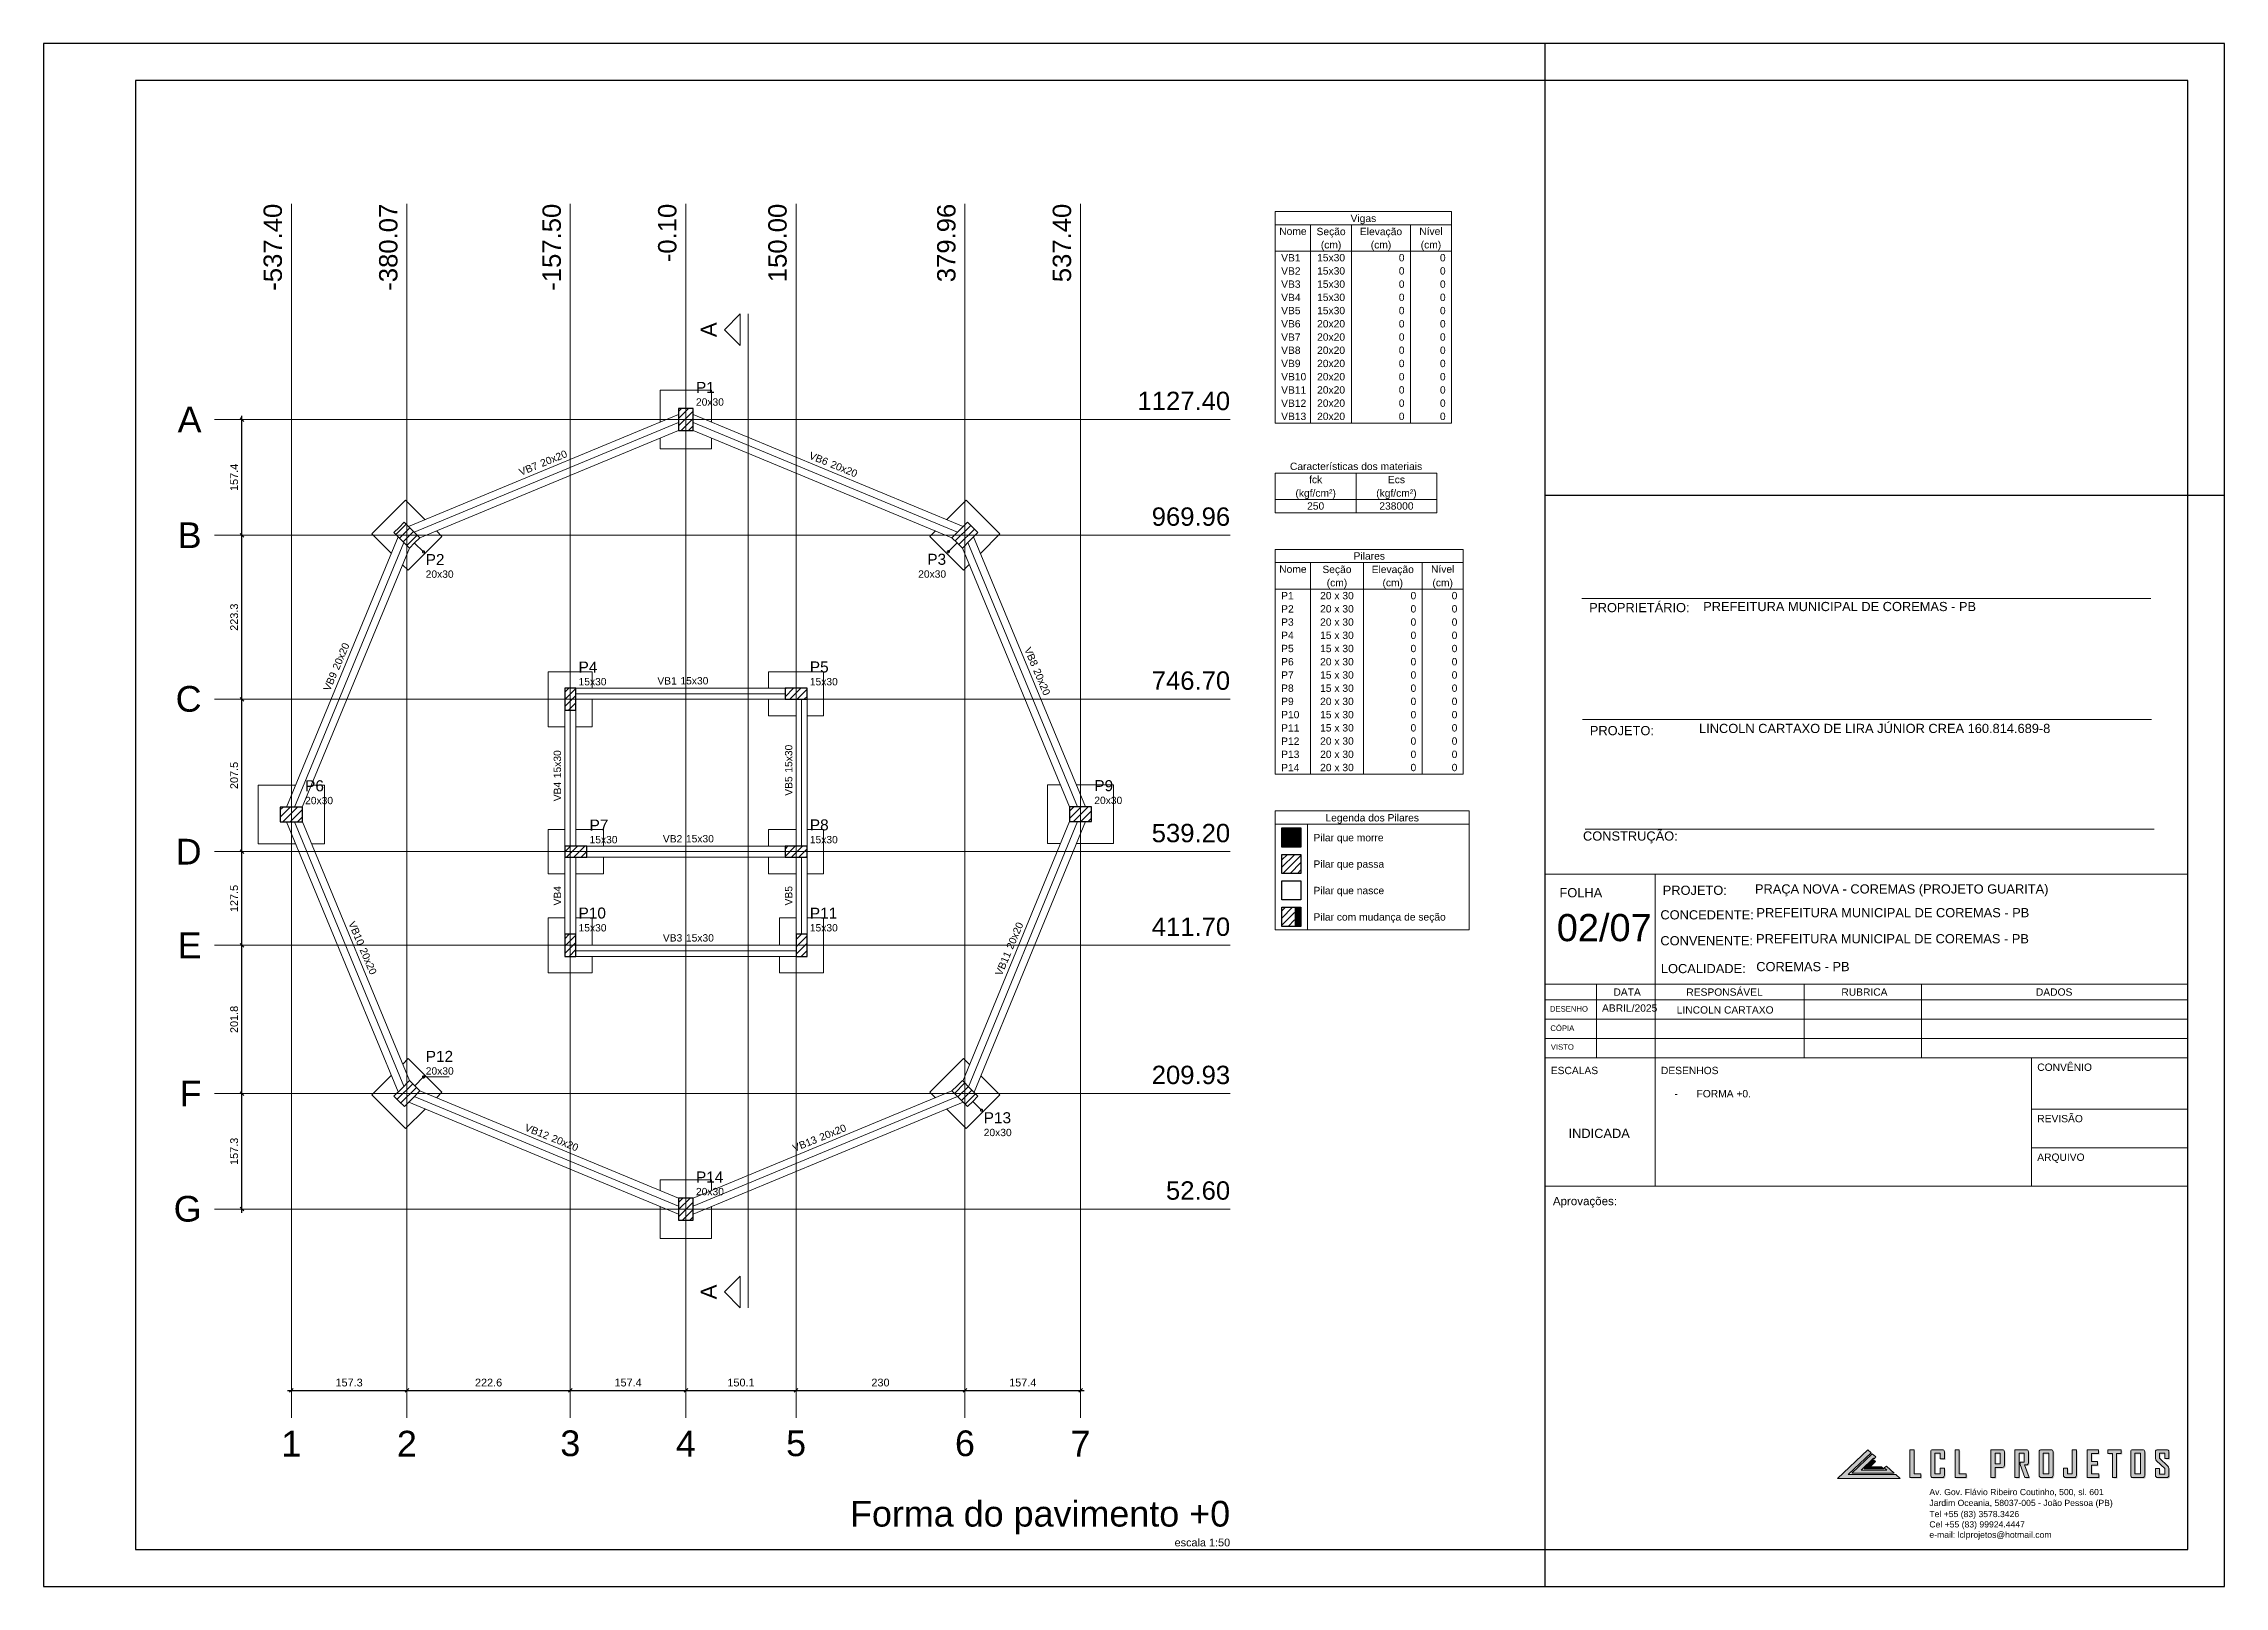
# Paper-space layout 'Layout2' of a CAD drawing. Header units: millimetres. Extents: x 0 to 0.594, y 0 to 0.42.
# The model-space entities are those that its viewports show. They can reach past a viewport. Long polylines and large blocks are cut down to what shows.
import ezdxf

# ---------------------------------------------------------------- set-up
doc = ezdxf.new("R2010")
doc.units = ezdxf.units.MM
doc.linetypes.add('DOT2', pattern=[3.175, 0, -3.175])
for name, color, linetype, lineweight in [('carimbo', 7, 'Continuous', 20), ('FO-Cortes', 9, 'Continuous', 5), ('FO-Cotas', 5, 'Continuous', 5), ('FO-Eixos', 5, 'Continuous', 5), ('FO-Hachuras dos pilares', 9, 'Continuous', 5), ('FO-Pilares', 4, 'Continuous', 30), ('FO-Seção das fundações', 9, 'Continuous', 5), ('FO-Textos das vigas', 7, 'Continuous', 5), ('FO-Textos dos pilares', 7, 'Continuous', 5), ('FO-Títulos', 1, 'Continuous', 20), ('FO-Vigas', 1, 'Continuous', 20), ('Frente', 7, 'Continuous', 0), ('LC-Cotas', 7, 'Continuous', 5), ('LC-Eixos', 7, 'Continuous', 5), ('LC-Textos', 3, 'Continuous', 20), ('LOGO LCL', 8, 'Continuous', 0)]:
    doc.layers.add(name, color=color, linetype=linetype, lineweight=lineweight)
doc.styles.add('Arial', font='arial.ttf')
doc.styles.add('ROMANS', font='romans.shx')
doc.styles.get("Standard").update_dxf_attribs({"font": 'arial.ttf'})
doc.dimstyles.new('UM_50.000000', dxfattribs={"dimtxt": 0.18, "dimasz": 0.1, "dimexe": 0.1, "dimexo": 0.2, "dimgap": 0, "dimtad": 1, "dimtih": 1, "dimtoh": 1, "dimdec": 1, "dimlfac": 50, "dimzin": 0, "dimdsep": 46, "dimtxsty": 'Standard', "dimblk": 'CLOSED', "dimblk1": 'CLOSED', "dimblk2": 'CLOSED', "dimcen": 0.09, "dimdle": 0.1, "dimadec": 1, "dimazin": 2, "dimtfac": 1, "dimtdec": 4, "dimtofl": 0, "dimtmove": 0, "dimatfit": 3, "dimldrblk": 'CLOSED', "dimfxl": 1, "dimtolj": 1, "dimarcsym": 0})

psp = doc.layouts.new('Layout2')

# ---------------------------------------------------------------- texts
at = {"style": 'Arial'}
for s, p in [('Av. Gov. Flávio Ribeiro Coutinho, 500, sl. 601', (0.51364, 0.02484)), ('Jardim Oceania, 58037-005 - João Pessoa (PB)', (0.51364, 0.02188)), ('Tel +55 (83) 3578.3426   ', (0.51364, 0.01885)), ('e-mail: lclprojetos@hotmail.com', (0.51364, 0.01322)), ('Cel +55 (83) 99924.4447   ', (0.51364, 0.01604))]:
    psp.add_text(s, height=0.00168, dxfattribs=at).set_placement(p)
at = {"layer": 'carimbo', "attachment_point": 1}
for s, width, gutter_width, heights, insert, char_height, style in [('\\pxql;{\\fArial|b0|i0|c0|p34;PROPRIETÁRIO:}', 0.0280628, 0.001, [0], (0.42097, 0.26772), 0.0025, 'ROMANS'), ('PREFEITURA MUNICIPAL DE COREMAS - PB', 0.1104933, 0.001, [0], (0.45204, 0.26801), 0.0025, 'Arial'), ('\\pxql;{\\fArial|b0|i0|c0|p34;PROJETO:}', 0.0280628, 0.001, [0], (0.42117, 0.23423), 0.0025, 'ROMANS'), ('\\pxql;LINCOLN CARTAXO DE LIRA JÚNIOR CREA 160.814.689-8 ', 0.1266411, 0.001, [0], (0.45091, 0.23482), 0.0025, 'Arial'), ('\\pxql;{\\fArial|b0|i0|c0|p34;CONSTRUÇÃO:}', 0.0280628, 0.001, [0], (0.4193, 0.20553), 0.0025, 'ROMANS'), ('\\pxql;{\\fArial|b0|i0|c0|p34;FOLHA}', 0.0151991, 0.001, [0], (0.41289, 0.1901), 0.0025, 'ROMANS'), ('\\pxql;{\\fArial|b0|i0|c0|p34;PROJETO:}', 0.0151991, 0.001, [0], (0.44102, 0.19076), 0.0025, 'Arial'), ('PRAÇA NOVA - COREMAS (PROJETO GUARITA)', 0.1113722, 0.001, [0], (0.46614, 0.19112), 0.0025, 'Arial'), ('PREFEITURA MUNICIPAL DE COREMAS - PB', 0.1113722, 0.001, [0], (0.46654, 0.18466), 0.0025, 'Arial'), ('02/07', 0.0678839, 0.000771, [0], (0.41216, 0.18304), 0.007398, 'Arial'), ('\\pxql;CONCEDENTE:', 0.0151991, 0.001, [0], (0.44038, 0.18407), 0.0025, 'Arial'), ('\\pxql;CONVENENTE:', 0.0151991, 0.001, [0], (0.44038, 0.17702), 0.0025, 'Arial'), ('\\pxql;PREFEITURA MUNICIPAL DE COREMAS - PB', 0.1164507, 0.001, [0], (0.46644, 0.17757), 0.0025, 'Arial'), ('\\pxql;{\\fArial|b0|i0|c0|p34;LOCALIDADE:}', 0.0151991, 0.001, [0], (0.44052, 0.16944), 0.0025, 'Arial'), ('COREMAS - PB', 0.108829, 0.001, [0], (0.46649, 0.16998), 0.0025, 'Arial'), ('\\pxql;{\\fArial|b0|i0|c0|p34;DATA}', 0.0151991, 0.001, [0], (0.42759, 0.1628), 0.002, 'ROMANS'), ('\\pxql;{\\fArial|b0|i0|c0|p34;RESPONSÁVEL}', 0.0151991, 0.001, [0], (0.44744, 0.16279), 0.002, 'ROMANS'), ('\\pxql;{\\fArial|b0|i0|c0|p34;RUBRICA}', 0.0151991, 0.001, [0], (0.48967, 0.1628), 0.002, 'ROMANS'), ('\\pxql;{\\fArial|b0|i0|c0|p34;DADOS}', 0.0151991, 0.001, [0], (0.54266, 0.1628), 0.002, 'ROMANS'), ('\\pxql;{\\fArial|b0|i0|c0|p34;DESENHO}', 0.0151991, 0.001, [0], (0.41029, 0.15796), 0.0015, 'ROMANS'), ('LINCOLN CARTAXO', 0.0300409, 0.001, [0], (0.44482, 0.15793), 0.002, 'Arial'), ('\\pxql;{\\fArial|b0|i0|c0|p34;CÓPIA}', 0.0151991, 0.001, [0], (0.41041, 0.15271), 0.0015, 'ROMANS'), ('\\pxql;{\\fArial|b0|i0|c0|p34;VISTO}', 0.0151991, 0.001, [0], (0.41053, 0.14759), 0.0015, 'ROMANS'), ('\\pxql;CONVÊNIO', 0.0151991, 0.001, [0], (0.54303, 0.14234), 0.002, 'Arial'), ('\\pxql;{\\fArial|b0|i0|c0|p34;ESCALAS}', 0.0151991, 0.001, [0], (0.41053, 0.14145), 0.002, 'ROMANS'), ('\\pxql;{\\fArial|b0|i0|c0|p34;DESENHOS}', 0.0151991, 0.001, [0], (0.44053, 0.14145), 0.002, 'ROMANS'), ('\\pxi-3,l4,t4;{\\fArial|b0|i0|c0|p34;-^IFORMA +0.}', 0.100381, 0.001, [0.0205], (0.44222, 0.13513), 0.002, 'ROMANS'), ('{\\fArial|b0|i0|c0|p34;REVISÃO}', 0.0151991, 0.001, [0], (0.54303, 0.12834), 0.002, 'ROMANS'), ('\\pxql;INDICADA', 0.0194097, 0.001, [0], (0.41536, 0.12458), 0.0025, 'Arial'), ('\\pxql;{\\fArial|b0|i0|c0|p34;ARQUIVO}', 0.0151991, 0.001, [0], (0.54303, 0.11784), 0.002, 'ROMANS'), ('\\pxql;Aprovações:', 0.0227986, 0.0015, [0], (0.4111, 0.10602), 0.00225, 'Arial')]:
    psp.add_mtext_dynamic_manual_height_columns(s, width=width, gutter_width=gutter_width, heights=heights, dxfattribs=dict(at, insert=insert, char_height=char_height, style=style))
at = {"layer": 'carimbo', "insert": (0.42448, 0.15844), "char_height": 0.002, "width": 0.0151991, "attachment_point": 1, "style": 'Arial'}
psp.add_mtext('ABRIL/2025', dxfattribs=at)

msp = doc.modelspace()

# ---------------------------------------------------------------- texts
at = {"layer": 'FO-Cortes', "char_height": 0.43, "width": 0.516, "attachment_point": 8, "rotation": 90.00021, "line_spacing_factor": 0.798, "style": 'Arial'}
for insert in [(141.9664, 35.8765), (141.9664, 9.6807)]:
    msp.add_mtext('A', dxfattribs=dict(at, insert=insert))
at = {"layer": 'FO-Textos das vigas', "char_height": 0.2, "line_spacing_factor": 0.798, "style": 'Arial'}
for s, insert, width, attachment_point in [('Nome', (157.6658, 38.4557), 0.96, 8), ('Seção', (158.7058, 38.3897), 1.2, 8), ('Vigas', (159.5858, 38.7497), 1.2, 8), ('Elevação', (160.0658, 38.3897), 1.92, 8), ('Nível', (161.4258, 38.4557), 1.2, 8), ('(cm)', (158.7058, 38.0297), 0.96, 8), ('(cm)', (160.0658, 38.0297), 0.96, 8), ('(cm)', (161.4258, 38.0297), 0.96, 8), ('VB1', (157.3458, 37.7357), 0.72, 7), ('VB2', (157.3458, 37.3757), 0.72, 7), ('15x30', (158.7058, 37.7357), 1.2, 8), ('15x30', (158.7058, 37.3757), 1.2, 8), ('0', (160.7058, 37.7357), 0.24, 9), ('0', (160.7058, 37.3757), 0.24, 9), ('0', (161.8258, 37.7357), 0.24, 9), ('0', (161.8258, 37.3757), 0.24, 9), ('VB3', (157.3458, 37.0157), 0.72, 7), ('VB4', (157.3458, 36.6557), 0.72, 7), ('15x30', (158.7058, 37.0157), 1.2, 8), ('15x30', (158.7058, 36.6557), 1.2, 8), ('0', (160.7058, 37.0157), 0.24, 9), ('0', (160.7058, 36.6557), 0.24, 9), ('0', (161.8258, 37.0157), 0.24, 9), ('0', (161.8258, 36.6557), 0.24, 9), ('VB5', (157.3458, 36.2957), 0.72, 7), ('15x30', (158.7058, 36.2957), 1.2, 8), ('0', (160.7058, 36.2957), 0.24, 9), ('0', (161.8258, 36.2957), 0.24, 9), ('VB6', (157.3458, 35.9357), 0.72, 7), ('VB7', (157.3458, 35.5757), 0.72, 7), ('20x20', (158.7058, 35.9357), 1.2, 8), ('20x20', (158.7058, 35.5757), 1.2, 8), ('0', (160.7058, 35.9357), 0.24, 9), ('0', (160.7058, 35.5757), 0.24, 9), ('0', (161.8258, 35.9357), 0.24, 9), ('0', (161.8258, 35.5757), 0.24, 9), ('VB8', (157.3458, 35.2157), 0.72, 7), ('VB9', (157.3458, 34.8557), 0.72, 7), ('20x20', (158.7058, 35.2157), 1.2, 8), ('20x20', (158.7058, 34.8557), 1.2, 8), ('0', (160.7058, 35.2157), 0.24, 9), ('0', (160.7058, 34.8557), 0.24, 9), ('0', (161.8258, 35.2157), 0.24, 9), ('0', (161.8258, 34.8557), 0.24, 9), ('VB10', (157.3458, 34.4957), 0.96, 7), ('20x20', (158.7058, 34.4957), 1.2, 8), ('0', (160.7058, 34.4957), 0.24, 9), ('0', (161.8258, 34.4957), 0.24, 9), ('VB11', (157.3458, 34.1357), 0.96, 7), ('VB12', (157.3458, 33.7757), 0.96, 7), ('20x20', (158.7058, 34.1357), 1.2, 8), ('20x20', (158.7058, 33.7757), 1.2, 8), ('0', (160.7058, 34.1357), 0.24, 9), ('0', (160.7058, 33.7757), 0.24, 9), ('0', (161.8258, 34.1357), 0.24, 9), ('0', (161.8258, 33.7757), 0.24, 9), ('VB13', (157.3458, 33.4157), 0.96, 7), ('20x20', (158.7058, 33.4157), 1.2, 8), ('0', (160.7058, 33.4157), 0.24, 9), ('0', (161.8258, 33.4157), 0.24, 9), ('Características dos materiais', (159.3858, 32.0557), 6.96, 8), ('(kgf/cm²)', (158.2858, 31.2697), 2.16, 8), ('fck', (158.2858, 31.6957), 0.72, 8), ('(kgf/cm²)', (160.4858, 31.2697), 2.16, 8), ('Ecs', (160.4858, 31.6957), 0.72, 8), ('250', (158.2858, 30.9757), 0.72, 8), ('238000', (160.4858, 30.9757), 1.44, 8), ('VB1', (140.8833, 26.2174), 0.72, 9), ('15x30', (140.9833, 26.2174), 1.2, 7), ('Legenda dos Pilares', (159.8258, 22.4297), 4.56, 8), ('VB2', (141.0333, 21.9174), 0.72, 9), ('15x30', (141.1333, 21.9174), 1.2, 7), ('Pilar que morre', (158.2258, 21.8897), 3.6, 7), ('Pilar que passa', (158.2258, 21.1697), 3.6, 7), ('Pilar que nasce', (158.2258, 20.4497), 3.6, 7), ('Pilar com mudança de seção', (158.2258, 19.7297), 6.24, 7), ('VB3', (141.0333, 19.2174), 0.72, 9), ('15x30', (141.1333, 19.2174), 1.2, 7)]:
    msp.add_mtext(s, dxfattribs=dict(at, insert=insert, width=width, attachment_point=attachment_point))
for s, insert, width, attachment_point, rotation in [('VB7', (137.1245, 32.0956), 0.72, 9, 22.001579), ('20x20', (137.2165, 32.1346), 1.2, 7, 22.001579), ('VB6', (144.954, 32.1736), 0.72, 9, 337.998421), ('20x20', (145.047, 32.1356), 1.2, 7, 337.998421), ('20x20', (131.6815, 26.5972), 1.2, 7, 67.001685), ('VB8', (150.546, 26.6922), 0.72, 9, 292.998315), ('VB9', (131.6435, 26.5042), 0.72, 9, 67.001685), ('20x20', (150.584, 26.6002), 1.2, 7, 292.998315), ('15x30', (137.7333, 23.6674), 1.2, 7, 90.00021), ('15x30', (144.0333, 23.8174), 1.2, 7, 90.00021), ('VB4', (137.7333, 23.5674), 0.72, 9, 90.00021), ('VB5', (144.0333, 23.7174), 0.72, 9, 90.00021), ('VB4', (137.7333, 20.4674), 0.72, 8, 90.00021), ('VB5', (144.0333, 20.4674), 0.72, 8, 90.00021), ('VB10', (132.198, 19.0892), 0.96, 9, 292.998315), ('20x20', (150.0365, 18.9912), 1.2, 7, 67.001685), ('20x20', (132.237, 18.9972), 1.2, 7, 292.998315), ('VB11', (149.9985, 18.8992), 0.96, 9, 67.001685), ('VB12', (137.355, 13.8246), 0.96, 9, 337.998421), ('20x20', (137.447, 13.7856), 1.2, 7, 337.998421), ('VB13', (144.7245, 13.7476), 0.96, 9, 22.001579), ('20x20', (144.8175, 13.7856), 1.2, 7, 22.001579)]:
    msp.add_mtext(s, dxfattribs=dict(at, insert=insert, width=width, attachment_point=attachment_point, rotation=rotation))
at = {"layer": 'FO-Textos dos pilares', "line_spacing_factor": 0.798, "style": 'Arial'}
for s, insert, char_height, width, attachment_point in [('P1', (141.4063, 34.1564), 0.3, 0.72, 7), ('20x30', (141.4063, 33.8064), 0.2, 1.2, 7), ('P2', (134.0443, 29.4704), 0.3, 0.72, 7), ('P3', (148.2203, 29.4724), 0.3, 0.72, 9), ('Pilares', (159.7458, 29.6157), 0.2, 1.68, 8), ('20x30', (134.0443, 29.1204), 0.2, 1.2, 7), ('20x30', (148.2203, 29.1224), 0.2, 1.2, 9), ('Nome', (157.6658, 29.2557), 0.2, 0.96, 8), ('Seção', (158.8658, 29.1897), 0.2, 1.2, 8), ('Elevação', (160.3858, 29.1897), 0.2, 1.92, 8), ('Nível', (161.7458, 29.2557), 0.2, 1.2, 8), ('P1', (157.3458, 28.5357), 0.2, 0.48, 7), ('20 x 30', (158.8658, 28.5357), 0.2, 1.68, 8), ('(cm)', (158.8658, 28.8297), 0.2, 0.96, 8), ('(cm)', (160.3858, 28.8297), 0.2, 0.96, 8), ('0', (161.0258, 28.5357), 0.2, 0.24, 9), ('(cm)', (161.7458, 28.8297), 0.2, 0.96, 8), ('0', (162.1458, 28.5357), 0.2, 0.24, 9), ('P2', (157.3458, 28.1757), 0.2, 0.48, 7), ('P3', (157.3458, 27.8157), 0.2, 0.48, 7), ('20 x 30', (158.8658, 28.1757), 0.2, 1.68, 8), ('20 x 30', (158.8658, 27.8157), 0.2, 1.68, 8), ('0', (161.0258, 28.1757), 0.2, 0.24, 9), ('0', (161.0258, 27.8157), 0.2, 0.24, 9), ('0', (162.1458, 28.1757), 0.2, 0.24, 9), ('0', (162.1458, 27.8157), 0.2, 0.24, 9), ('P4', (157.3458, 27.4557), 0.2, 0.48, 7), ('15 x 30', (158.8658, 27.4557), 0.2, 1.68, 8), ('0', (161.0258, 27.4557), 0.2, 0.24, 9), ('0', (162.1458, 27.4557), 0.2, 0.24, 9), ('P4', (138.2083, 26.5424), 0.3, 0.72, 7), ('P5', (144.5083, 26.5424), 0.3, 0.72, 7), ('P5', (157.3458, 27.0957), 0.2, 0.48, 7), ('P6', (157.3458, 26.7357), 0.2, 0.48, 7), ('20 x 30', (158.8658, 26.7357), 0.2, 1.68, 8), ('15 x 30', (158.8658, 27.0957), 0.2, 1.68, 8), ('0', (161.0258, 27.0957), 0.2, 0.24, 9), ('0', (161.0258, 26.7357), 0.2, 0.24, 9), ('0', (162.1458, 27.0957), 0.2, 0.24, 9), ('0', (162.1458, 26.7357), 0.2, 0.24, 9), ('15x30', (138.2083, 26.1924), 0.2, 1.2, 7), ('15x30', (144.5083, 26.1924), 0.2, 1.2, 7), ('P7', (157.3458, 26.3757), 0.2, 0.48, 7), ('P8', (157.3458, 26.0157), 0.2, 0.48, 7), ('15 x 30', (158.8658, 26.3757), 0.2, 1.68, 8), ('15 x 30', (158.8658, 26.0157), 0.2, 1.68, 8), ('0', (161.0258, 26.3757), 0.2, 0.24, 9), ('0', (161.0258, 26.0157), 0.2, 0.24, 9), ('0', (162.1458, 26.3757), 0.2, 0.24, 9), ('0', (162.1458, 26.0157), 0.2, 0.24, 9), ('P9', (157.3458, 25.6557), 0.2, 0.48, 7), ('20 x 30', (158.8658, 25.6557), 0.2, 1.68, 8), ('0', (161.0258, 25.6557), 0.2, 0.24, 9), ('0', (162.1458, 25.6557), 0.2, 0.24, 9), ('P10', (157.3458, 25.2957), 0.2, 0.72, 7), ('P11', (157.3458, 24.9357), 0.2, 0.72, 7), ('15 x 30', (158.8658, 25.2957), 0.2, 1.68, 8), ('15 x 30', (158.8658, 24.9357), 0.2, 1.68, 8), ('0', (161.0258, 25.2957), 0.2, 0.24, 9), ('0', (161.0258, 24.9357), 0.2, 0.24, 9), ('0', (162.1458, 25.2957), 0.2, 0.24, 9), ('0', (162.1458, 24.9357), 0.2, 0.24, 9), ('P12', (157.3458, 24.5757), 0.2, 0.72, 7), ('P13', (157.3458, 24.2157), 0.2, 0.72, 7), ('20 x 30', (158.8658, 24.5757), 0.2, 1.68, 8), ('20 x 30', (158.8658, 24.2157), 0.2, 1.68, 8), ('0', (161.0258, 24.5757), 0.2, 0.24, 9), ('0', (161.0258, 24.2157), 0.2, 0.24, 9), ('0', (162.1458, 24.5757), 0.2, 0.24, 9), ('0', (162.1458, 24.2157), 0.2, 0.24, 9), ('P14', (157.3458, 23.8557), 0.2, 0.72, 7), ('20 x 30', (158.8658, 23.8557), 0.2, 1.68, 8), ('0', (161.0258, 23.8557), 0.2, 0.24, 9), ('0', (162.1458, 23.8557), 0.2, 0.24, 9), ('P6', (130.7603, 23.3064), 0.3, 0.72, 7), ('20x30', (152.2563, 22.9604), 0.2, 1.2, 7), ('P9', (152.2563, 23.3104), 0.3, 0.72, 7), ('20x30', (130.7603, 22.9564), 0.2, 1.2, 7), ('15x30', (138.5083, 21.8924), 0.2, 1.2, 7), ('P7', (138.5083, 22.2424), 0.3, 0.72, 7), ('15x30', (144.5083, 21.8924), 0.2, 1.2, 7), ('P8', (144.5083, 22.2424), 0.3, 0.72, 7), ('15x30', (138.2083, 19.4924), 0.2, 1.2, 7), ('P10', (138.2083, 19.8424), 0.3, 1.08, 7), ('15x30', (144.5083, 19.4924), 0.2, 1.2, 7), ('P11', (144.5083, 19.8424), 0.3, 1.08, 7), ('P12', (134.0463, 15.9444), 0.3, 1.08, 7), ('20x30', (134.0463, 15.5944), 0.2, 1.2, 7), ('P13', (149.2443, 14.2694), 0.3, 1.08, 7), ('20x30', (149.2443, 13.9194), 0.2, 1.2, 7), ('20x30', (141.4063, 12.3104), 0.2, 1.2, 7), ('P14', (141.4063, 12.6604), 0.3, 1.08, 7)]:
    msp.add_mtext(s, dxfattribs=dict(at, insert=insert, char_height=char_height, width=width, attachment_point=attachment_point))
at = {"layer": 'FO-Títulos', "attachment_point": 9, "line_spacing_factor": 0.798, "style": 'Arial'}
for s, insert, char_height, width in [('Forma do pavimento +0', (155.9563, 3.0817), 0.7, 17.64), ('escala 1:50', (155.9563, 2.7506), 0.2118, 2.79576)]:
    msp.add_mtext(s, dxfattribs=dict(at, insert=insert, char_height=char_height, width=width))
at = {"layer": 'LC-Textos', "char_height": 0.5, "attachment_point": 9, "rotation": 90.00021, "line_spacing_factor": 0.798, "style": 'Arial'}
for s, insert, width in [('-537.40', (130.1353, 39.3065), 4.2), ('-380.07', (133.2823, 39.3065), 4.2), ('-157.50', (137.7333, 39.3065), 4.2), ('-0.10', (140.8813, 39.3065), 3), ('150.00', (143.8833, 39.3065), 3.6), ('379.96', (148.4823, 39.3065), 3.6), ('537.40', (151.6313, 39.3065), 3.6)]:
    msp.add_mtext(s, dxfattribs=dict(at, insert=insert, width=width))
at = {"layer": 'LC-Textos', "line_spacing_factor": 0.798, "style": 'Arial'}
for s, insert, char_height, width, attachment_point in [('1127.40', (155.9563, 33.6814), 0.5, 4.2, 9), ('A', (127.9398, 33.0814), 0.7, 0.84, 9), ('969.96', (155.9563, 30.5324), 0.5, 3.6, 9), ('B', (127.9398, 29.9324), 0.7, 0.84, 9), ('C', (127.9398, 25.4674), 0.7, 0.84, 9), ('746.70', (155.9563, 26.0674), 0.5, 3.6, 9), ('D', (127.9398, 21.3174), 0.7, 0.84, 9), ('539.20', (155.9563, 21.9174), 0.5, 3.6, 9), ('411.70', (155.9563, 19.3674), 0.5, 3.6, 9), ('E', (127.9398, 18.7674), 0.7, 0.84, 9), ('209.93', (155.9563, 15.3324), 0.5, 3.6, 9), ('F', (127.9398, 14.7324), 0.7, 0.84, 9), ('52.60', (155.9563, 12.1854), 0.5, 3, 9), ('G', (127.9398, 11.5854), 0.7, 0.84, 9), ('1', (130.3853, 5.2007), 0.7, 0.84, 8), ('2', (133.5323, 5.2007), 0.7, 0.84, 8), ('3', (137.9833, 5.2007), 0.7, 0.84, 8), ('4', (141.1313, 5.2007), 0.7, 0.84, 8), ('5', (144.1333, 5.2007), 0.7, 0.84, 8), ('6', (148.7323, 5.2007), 0.7, 0.84, 8), ('7', (151.8813, 5.2007), 0.7, 0.84, 8)]:
    msp.add_mtext(s, dxfattribs=dict(at, insert=insert, char_height=char_height, width=width, attachment_point=attachment_point))

# ---------------------------------------------------------------- blocks, each defined once
blk = doc.blocks.new('_OBLIQUE')
at = {"color": 0, "linetype": 'ByBlock', "lineweight": -2}
blk.add_line((-0.5, -0.5), (0.5, 0.5), dxfattribs=at)
blk = doc.blocks.new('*D65')
at = {"layer": 'Defpoints', "color": 0, "transparency": 16777216}
for p in [(129.04, 15.082), (129.04, 15.082), (129.04, 11.935)]:
    blk.add_point(p, dxfattribs=at)
at = {"layer": 'LC-Cotas', "color": 0, "lineweight": -2, "transparency": 16777216}
blk.add_line((129.04, 11.835), (129.04, 15.182), dxfattribs=at)
at = {"layer": 'LC-Cotas', "color": 0, "lineweight": -2, "transparency": 16777216, "xscale": 0.1, "yscale": 0.1, "zscale": 0.1}
for p, rotation in [((129.04, 15.082), 90), ((129.04, 11.935), 270)]:
    blk.add_blockref('_OBLIQUE', p, dxfattribs=dict(at, rotation=rotation))
at = {"layer": 'LC-Cotas', "transparency": 16777216, "insert": (128.828, 13.509), "char_height": 0.2118, "attachment_point": 5, "rotation": 90, "style": 'Arial'}
blk.add_mtext('\\A1;157.3', dxfattribs=at)
blk = doc.blocks.new('*D66')
at = {"layer": 'Defpoints', "color": 0, "transparency": 16777216}
for p in [(129.04, 19.117), (129.04, 19.117), (129.04, 15.082)]:
    blk.add_point(p, dxfattribs=at)
at = {"layer": 'LC-Cotas', "color": 0, "lineweight": -2, "transparency": 16777216}
blk.add_line((129.04, 14.982), (129.04, 19.217), dxfattribs=at)
at = {"layer": 'LC-Cotas', "color": 0, "lineweight": -2, "transparency": 16777216, "xscale": 0.1, "yscale": 0.1, "zscale": 0.1}
for p, rotation in [((129.04, 19.117), 90), ((129.04, 15.082), 270)]:
    blk.add_blockref('_OBLIQUE', p, dxfattribs=dict(at, rotation=rotation))
at = {"layer": 'LC-Cotas', "transparency": 16777216, "insert": (128.828, 17.1), "char_height": 0.2118, "attachment_point": 5, "rotation": 90, "style": 'Arial'}
blk.add_mtext('\\A1;201.8', dxfattribs=at)
blk = doc.blocks.new('*D67')
at = {"layer": 'Defpoints', "color": 0, "transparency": 16777216}
for p in [(129.04, 21.667), (129.04, 21.667), (129.04, 19.117)]:
    blk.add_point(p, dxfattribs=at)
at = {"layer": 'LC-Cotas', "color": 0, "lineweight": -2, "transparency": 16777216}
blk.add_line((129.04, 19.017), (129.04, 21.767), dxfattribs=at)
at = {"layer": 'LC-Cotas', "color": 0, "lineweight": -2, "transparency": 16777216, "xscale": 0.1, "yscale": 0.1, "zscale": 0.1}
for p, rotation in [((129.04, 21.667), 90), ((129.04, 19.117), 270)]:
    blk.add_blockref('_OBLIQUE', p, dxfattribs=dict(at, rotation=rotation))
at = {"layer": 'LC-Cotas', "transparency": 16777216, "insert": (128.828, 20.392), "char_height": 0.2118, "attachment_point": 5, "rotation": 90, "style": 'Arial'}
blk.add_mtext('\\A1;127.5', dxfattribs=at)
blk = doc.blocks.new('*D68')
at = {"layer": 'Defpoints', "color": 0, "transparency": 16777216}
for p in [(129.04, 25.817), (129.04, 25.817), (129.04, 21.667)]:
    blk.add_point(p, dxfattribs=at)
at = {"layer": 'LC-Cotas', "color": 0, "lineweight": -2, "transparency": 16777216}
blk.add_line((129.04, 21.567), (129.04, 25.917), dxfattribs=at)
at = {"layer": 'LC-Cotas', "color": 0, "lineweight": -2, "transparency": 16777216, "xscale": 0.1, "yscale": 0.1, "zscale": 0.1}
for p, rotation in [((129.04, 25.817), 90), ((129.04, 21.667), 270)]:
    blk.add_blockref('_OBLIQUE', p, dxfattribs=dict(at, rotation=rotation))
at = {"layer": 'LC-Cotas', "transparency": 16777216, "insert": (128.828, 23.742), "char_height": 0.2118, "attachment_point": 5, "rotation": 90, "style": 'Arial'}
blk.add_mtext('\\A1;207.5', dxfattribs=at)
blk = doc.blocks.new('*D69')
at = {"layer": 'Defpoints', "color": 0, "transparency": 16777216}
for p in [(129.04, 30.283), (129.04, 30.283), (129.04, 25.817)]:
    blk.add_point(p, dxfattribs=at)
at = {"layer": 'LC-Cotas', "color": 0, "lineweight": -2, "transparency": 16777216}
blk.add_line((129.04, 25.717), (129.04, 30.383), dxfattribs=at)
at = {"layer": 'LC-Cotas', "color": 0, "lineweight": -2, "transparency": 16777216, "xscale": 0.1, "yscale": 0.1, "zscale": 0.1}
for p, rotation in [((129.04, 30.283), 90), ((129.04, 25.817), 270)]:
    blk.add_blockref('_OBLIQUE', p, dxfattribs=dict(at, rotation=rotation))
at = {"layer": 'LC-Cotas', "transparency": 16777216, "insert": (128.828, 28.05), "char_height": 0.2118, "attachment_point": 5, "rotation": 90, "style": 'Arial'}
blk.add_mtext('\\A1;223.3', dxfattribs=at)
blk = doc.blocks.new('*D70')
at = {"layer": 'Defpoints', "color": 0, "transparency": 16777216}
for p in [(129.04, 33.431), (129.04, 33.431), (129.04, 30.283)]:
    blk.add_point(p, dxfattribs=at)
at = {"layer": 'LC-Cotas', "color": 0, "lineweight": -2, "transparency": 16777216}
blk.add_line((129.04, 30.183), (129.04, 33.531), dxfattribs=at)
at = {"layer": 'LC-Cotas', "color": 0, "lineweight": -2, "transparency": 16777216, "xscale": 0.1, "yscale": 0.1, "zscale": 0.1}
for p, rotation in [((129.04, 33.431), 90), ((129.04, 30.283), 270)]:
    blk.add_blockref('_OBLIQUE', p, dxfattribs=dict(at, rotation=rotation))
at = {"layer": 'LC-Cotas', "transparency": 16777216, "insert": (128.828, 31.857), "char_height": 0.2118, "attachment_point": 5, "rotation": 90, "style": 'Arial'}
blk.add_mtext('\\A1;157.4', dxfattribs=at)
blk = doc.blocks.new('*D71')
at = {"layer": 'Defpoints', "color": 0, "transparency": 16777216}
for p in [(130.385, 7.001), (133.532, 7.001), (133.532, 7.001)]:
    blk.add_point(p, dxfattribs=at)
at = {"layer": 'LC-Cotas', "color": 0, "lineweight": -2, "transparency": 16777216}
blk.add_line((130.285, 7.001), (133.632, 7.001), dxfattribs=at)
at = {"layer": 'LC-Cotas', "color": 0, "lineweight": -2, "transparency": 16777216, "xscale": 0.1, "yscale": 0.1, "zscale": 0.1, "rotation": 180}
blk.add_blockref('_OBLIQUE', (130.385, 7.001), dxfattribs=at)
at = {"layer": 'LC-Cotas', "color": 0, "lineweight": -2, "transparency": 16777216, "xscale": 0.1, "yscale": 0.1, "zscale": 0.1}
blk.add_blockref('_OBLIQUE', (133.532, 7.001), dxfattribs=at)
at = {"layer": 'LC-Cotas', "transparency": 16777216, "insert": (131.959, 7.213), "char_height": 0.2118, "attachment_point": 5, "rotation": 0.00573, "style": 'Arial'}
blk.add_mtext('\\A1;157.3', dxfattribs=at)
blk = doc.blocks.new('*D72')
at = {"layer": 'Defpoints', "color": 0, "transparency": 16777216}
for p in [(133.532, 7.001), (137.983, 7.001), (137.983, 7.001)]:
    blk.add_point(p, dxfattribs=at)
at = {"layer": 'LC-Cotas', "color": 0, "lineweight": -2, "transparency": 16777216}
blk.add_line((133.432, 7.001), (138.083, 7.001), dxfattribs=at)
at = {"layer": 'LC-Cotas', "color": 0, "lineweight": -2, "transparency": 16777216, "xscale": 0.1, "yscale": 0.1, "zscale": 0.1, "rotation": 180}
blk.add_blockref('_OBLIQUE', (133.532, 7.001), dxfattribs=at)
at = {"layer": 'LC-Cotas', "color": 0, "lineweight": -2, "transparency": 16777216, "xscale": 0.1, "yscale": 0.1, "zscale": 0.1}
blk.add_blockref('_OBLIQUE', (137.983, 7.001), dxfattribs=at)
at = {"layer": 'LC-Cotas', "transparency": 16777216, "insert": (135.758, 7.213), "char_height": 0.2118, "attachment_point": 5, "rotation": 0.00573, "style": 'Arial'}
blk.add_mtext('\\A1;222.6', dxfattribs=at)
blk = doc.blocks.new('*D73')
at = {"layer": 'Defpoints', "color": 0, "transparency": 16777216}
for p in [(137.983, 7.001), (141.131, 7.001), (141.131, 7.001)]:
    blk.add_point(p, dxfattribs=at)
at = {"layer": 'LC-Cotas', "color": 0, "lineweight": -2, "transparency": 16777216}
blk.add_line((137.883, 7.001), (141.231, 7.001), dxfattribs=at)
at = {"layer": 'LC-Cotas', "color": 0, "lineweight": -2, "transparency": 16777216, "xscale": 0.1, "yscale": 0.1, "zscale": 0.1, "rotation": 180}
blk.add_blockref('_OBLIQUE', (137.983, 7.001), dxfattribs=at)
at = {"layer": 'LC-Cotas', "color": 0, "lineweight": -2, "transparency": 16777216, "xscale": 0.1, "yscale": 0.1, "zscale": 0.1}
blk.add_blockref('_OBLIQUE', (141.131, 7.001), dxfattribs=at)
at = {"layer": 'LC-Cotas', "transparency": 16777216, "insert": (139.557, 7.213), "char_height": 0.2118, "attachment_point": 5, "rotation": 0.00573, "style": 'Arial'}
blk.add_mtext('\\A1;157.4', dxfattribs=at)
blk = doc.blocks.new('*D74')
at = {"layer": 'Defpoints', "color": 0, "transparency": 16777216}
for p in [(141.131, 7.001), (144.133, 7.001), (144.133, 7.001)]:
    blk.add_point(p, dxfattribs=at)
at = {"layer": 'LC-Cotas', "color": 0, "lineweight": -2, "transparency": 16777216}
blk.add_line((141.031, 7.001), (144.233, 7.001), dxfattribs=at)
at = {"layer": 'LC-Cotas', "color": 0, "lineweight": -2, "transparency": 16777216, "xscale": 0.1, "yscale": 0.1, "zscale": 0.1, "rotation": 180}
blk.add_blockref('_OBLIQUE', (141.131, 7.001), dxfattribs=at)
at = {"layer": 'LC-Cotas', "color": 0, "lineweight": -2, "transparency": 16777216, "xscale": 0.1, "yscale": 0.1, "zscale": 0.1}
blk.add_blockref('_OBLIQUE', (144.133, 7.001), dxfattribs=at)
at = {"layer": 'LC-Cotas', "transparency": 16777216, "insert": (142.632, 7.213), "char_height": 0.2118, "attachment_point": 5, "rotation": 0.00573, "style": 'Arial'}
blk.add_mtext('\\A1;150.1', dxfattribs=at)
blk = doc.blocks.new('*D75')
at = {"layer": 'Defpoints', "color": 0, "transparency": 16777216}
for p in [(144.133, 7.001), (148.733, 7.001), (148.733, 7.001)]:
    blk.add_point(p, dxfattribs=at)
at = {"layer": 'LC-Cotas', "color": 0, "lineweight": -2, "transparency": 16777216}
blk.add_line((144.033, 7.001), (148.833, 7.001), dxfattribs=at)
at = {"layer": 'LC-Cotas', "color": 0, "lineweight": -2, "transparency": 16777216, "xscale": 0.1, "yscale": 0.1, "zscale": 0.1, "rotation": 180}
blk.add_blockref('_OBLIQUE', (144.133, 7.001), dxfattribs=at)
at = {"layer": 'LC-Cotas', "color": 0, "lineweight": -2, "transparency": 16777216, "xscale": 0.1, "yscale": 0.1, "zscale": 0.1}
blk.add_blockref('_OBLIQUE', (148.733, 7.001), dxfattribs=at)
at = {"layer": 'LC-Cotas', "transparency": 16777216, "insert": (146.433, 7.213), "char_height": 0.2118, "attachment_point": 5, "rotation": 0.00573, "style": 'Arial'}
blk.add_mtext('\\A1;230', dxfattribs=at)
blk = doc.blocks.new('*D76')
at = {"layer": 'Defpoints', "color": 0, "transparency": 16777216}
for p in [(148.733, 7.001), (151.881, 7.001), (151.881, 7.001)]:
    blk.add_point(p, dxfattribs=at)
at = {"layer": 'LC-Cotas', "color": 0, "lineweight": -2, "transparency": 16777216}
blk.add_line((148.633, 7.001), (151.981, 7.001), dxfattribs=at)
at = {"layer": 'LC-Cotas', "color": 0, "lineweight": -2, "transparency": 16777216, "xscale": 0.1, "yscale": 0.1, "zscale": 0.1, "rotation": 180}
blk.add_blockref('_OBLIQUE', (148.733, 7.001), dxfattribs=at)
at = {"layer": 'LC-Cotas', "color": 0, "lineweight": -2, "transparency": 16777216, "xscale": 0.1, "yscale": 0.1, "zscale": 0.1}
blk.add_blockref('_OBLIQUE', (151.881, 7.001), dxfattribs=at)
at = {"layer": 'LC-Cotas', "transparency": 16777216, "insert": (150.307, 7.213), "char_height": 0.2118, "attachment_point": 5, "rotation": 0.00573, "style": 'Arial'}
blk.add_mtext('\\A1;157.4', dxfattribs=at)

# ---------------------------------------------------------------- dimensions: what is measured, and where the dimension line sits
at = {"layer": 'LC-Cotas'}
for base, p1, p2, picture, middle in [((129.0398, 33.4314), (129.0398, 30.2827), (129.0398, 33.4314), '*D70', (128.828, 31.8571)), ((129.0398, 30.2827), (129.0398, 25.8174), (129.0398, 30.2827), '*D69', (128.828, 28.0501)), ((129.0398, 25.8174), (129.0398, 21.6674), (129.0398, 25.8174), '*D68', (128.828, 23.7424)), ((129.0398, 21.6674), (129.0398, 19.1174), (129.0398, 21.6674), '*D67', (128.828, 20.3924)), ((129.0398, 19.1174), (129.0398, 15.082), (129.0398, 19.1174), '*D66', (128.828, 17.0997)), ((129.0398, 15.082), (129.0398, 11.9354), (129.0398, 15.082), '*D65', (128.828, 13.5087))]:
    dim = msp.add_linear_dim(base=base, p1=p1, p2=p2, angle=90, dimstyle='UM_50.000000', override={"dimtxt": 0.2118, "dimasz": 0.1, "dimexe": 0.1, "dimexo": 0.2, "dimtad": 1, "dimtih": 0, "dimtoh": 0, "dimdec": 1, "dimlfac": 50, "dimzin": 8, "dimtxsty": 'Arial', "dimblk": 'OBLIQUE', "dimblk1": 'OBLIQUE', "dimblk2": 'OBLIQUE', "dimsah": 1, "dimdle": 0.1, "dimse1": 1, "dimse2": 1, "dimclrt": 256, "dimadec": 1, "dimazin": 3, "dimtmove": 2, "dimldrblk": 'OBLIQUE'}, dxfattribs=at)
    dim.commit()
    dim.dimension.update_dxf_attribs({"geometry": picture, "text_midpoint": middle, "dimtype": 160, "text_rotation": 90})
for base, p1, p2, picture, middle in [((133.5318, 7.0008), (130.3853, 7.0008), (133.5318, 7.0008), '*D71', (131.9585, 7.2126)), ((137.9833, 7.0008), (133.5318, 7.0008), (137.9833, 7.0008), '*D72', (135.7575, 7.2126)), ((141.1313, 7.0008), (137.9833, 7.0008), (141.1313, 7.0008), '*D73', (139.5573, 7.2126)), ((144.1333, 7.0008), (141.1313, 7.0008), (144.1333, 7.0008), '*D74', (142.6323, 7.2126)), ((148.7326, 7.0008), (144.1333, 7.0008), (148.7326, 7.0008), '*D75', (146.4329, 7.2126)), ((151.8813, 7.0008), (148.7326, 7.0008), (151.8813, 7.0008), '*D76', (150.3069, 7.2126))]:
    dim = msp.add_linear_dim(base=base, p1=p1, p2=p2, dimstyle='UM_50.000000', override={"dimtxt": 0.2118, "dimasz": 0.1, "dimexe": 0.1, "dimexo": 0.2, "dimtad": 1, "dimtih": 0, "dimtoh": 0, "dimdec": 1, "dimlfac": 50, "dimzin": 8, "dimtxsty": 'Arial', "dimblk": 'OBLIQUE', "dimblk1": 'OBLIQUE', "dimblk2": 'OBLIQUE', "dimsah": 1, "dimdle": 0.1, "dimse1": 1, "dimse2": 1, "dimclrt": 256, "dimadec": 1, "dimazin": 3, "dimtmove": 2, "dimldrblk": 'OBLIQUE'}, dxfattribs=at)
    dim.commit()
    dim.dimension.update_dxf_attribs({"geometry": picture, "text_midpoint": middle, "dimtype": 160, "text_rotation": 0.00573})

# ---------------------------------------------------------------- hatches: boundary and pattern name
at = {"layer": 'FO-Hachuras dos pilares', "linetype": 'Continuous', "true_color": 0x000000}
h = msp.add_hatch(dxfattribs=at)
h.set_pattern_fill('ANSI31', color=18, scale=0.044, style=0)
h.paths.add_polyline_path([(140.9313, 33.1314), (141.1313, 33.1314), (141.3313, 33.1314), (141.3313, 33.4314), (141.3313, 33.7314), (141.1313, 33.7314), (140.9313, 33.7314), (140.9313, 33.4314)])
h = msp.add_hatch(dxfattribs=at)
h.set_pattern_fill('ANSI31', color=18, scale=0.044, style=0)
h.paths.add_polyline_path([(133.6025, 29.9292), (133.7439, 30.0706), (133.8854, 30.212), (133.6732, 30.4241), (133.4611, 30.6363), (133.3197, 30.4948), (133.1783, 30.3534), (133.3904, 30.1413)])
h = msp.add_hatch(dxfattribs=at)
h.set_pattern_fill('ANSI31', color=18, scale=0.044, style=0)
h.paths.add_polyline_path([(148.379, 30.2142), (148.5204, 30.0727), (148.6618, 29.9313), (148.874, 30.1434), (149.0861, 30.3556), (148.9447, 30.497), (148.8033, 30.6384), (148.5911, 30.4263)])
h = msp.add_hatch(dxfattribs=at)
h.set_pattern_fill('ANSI31', color=18, scale=0.044, style=0)
h.paths.add_polyline_path([(137.8333, 25.5174), (137.9833, 25.5174), (138.1333, 25.5174), (138.1333, 25.8174), (138.1333, 26.1174), (137.9833, 26.1174), (137.8333, 26.1174), (137.8333, 25.8174)])
h = msp.add_hatch(dxfattribs=at)
h.set_pattern_fill('ANSI31', color=18, scale=0.044, style=0)
h.paths.add_polyline_path([(143.8333, 26.1174), (143.8333, 25.9674), (143.8333, 25.8174), (144.1333, 25.8174), (144.4333, 25.8174), (144.4333, 25.9674), (144.4333, 26.1174), (144.1333, 26.1174)])
h = msp.add_hatch(dxfattribs=at)
h.set_pattern_fill('ANSI31', color=18, scale=0.044, style=0)
h.paths.add_polyline_path([(130.0853, 22.8814), (130.0853, 22.6814), (130.0853, 22.4814), (130.3853, 22.4814), (130.6853, 22.4814), (130.6853, 22.6814), (130.6853, 22.8814), (130.3853, 22.8814)])
h = msp.add_hatch(dxfattribs=at)
h.set_pattern_fill('ANSI31', color=18, scale=0.044, style=0)
h.paths.add_polyline_path([(151.5813, 22.8854), (151.5813, 22.6854), (151.5813, 22.4854), (151.8813, 22.4854), (152.1813, 22.4854), (152.1813, 22.6854), (152.1813, 22.8854), (151.8813, 22.8854)])
at = {"layer": 'FO-Hachuras dos pilares', "linetype": 'Continuous'}
for points in [[(157.3658, 21.7922), (157.3658, 22.3122), (157.8858, 22.3122), (157.8858, 21.7922), (157.3658, 21.7922)], [(157.7116, 19.6322), (157.7116, 20.1522), (157.8858, 20.1522), (157.8858, 19.6322), (157.7116, 19.6322)]]:
    msp.add_hatch(color=256, dxfattribs=at).paths.add_polyline_path(points)
at = {"layer": 'FO-Hachuras dos pilares', "linetype": 'Continuous', "true_color": 0x000000}
h = msp.add_hatch(dxfattribs=at)
h.set_pattern_fill('ANSI31', color=18, scale=0.044, style=0)
h.paths.add_polyline_path([(138.4333, 21.5174), (138.4333, 21.6674), (138.4333, 21.8174), (138.1333, 21.8174), (137.8333, 21.8174), (137.8333, 21.6674), (137.8333, 21.5174), (138.1333, 21.5174)])
h = msp.add_hatch(dxfattribs=at)
h.set_pattern_fill('ANSI31', color=18, scale=0.044, style=0)
h.paths.add_polyline_path([(144.4333, 21.5174), (144.4333, 21.6674), (144.4333, 21.8174), (144.1333, 21.8174), (143.8333, 21.8174), (143.8333, 21.6674), (143.8333, 21.5174), (144.1333, 21.5174)])
h = msp.add_hatch(dxfattribs=at)
h.set_pattern_fill('ANSI31', color=18, scale=0.044, style=0)
h.paths.add_polyline_path([(157.3658, 21.0722), (157.3658, 21.5922), (157.8858, 21.5922), (157.8858, 21.0722), (157.3658, 21.0722)])
h = msp.add_hatch(dxfattribs=at)
h.set_pattern_fill('ANSI31', color=18, scale=0.044, style=0)
h.paths.add_polyline_path([(157.3658, 19.6322), (157.3658, 20.1522), (157.7116, 20.1522), (157.7116, 19.6322), (157.3658, 19.6322)])
h = msp.add_hatch(dxfattribs=at)
h.set_pattern_fill('ANSI31', color=18, scale=0.044, style=0)
h.paths.add_polyline_path([(137.8333, 18.8174), (137.9833, 18.8174), (138.1333, 18.8174), (138.1333, 19.1174), (138.1333, 19.4174), (137.9833, 19.4174), (137.8333, 19.4174), (137.8333, 19.1174)])
h = msp.add_hatch(dxfattribs=at)
h.set_pattern_fill('ANSI31', color=18, scale=0.044, style=0)
h.paths.add_polyline_path([(144.1333, 18.8174), (144.2833, 18.8174), (144.4333, 18.8174), (144.4333, 19.1174), (144.4333, 19.4174), (144.2833, 19.4174), (144.1333, 19.4174), (144.1333, 19.1174)])
h = msp.add_hatch(dxfattribs=at)
h.set_pattern_fill('ANSI31', color=18, scale=0.044, style=0)
h.paths.add_polyline_path([(133.8875, 15.1527), (133.7461, 15.2941), (133.6047, 15.4355), (133.3926, 15.2234), (133.1804, 15.0113), (133.3218, 14.8698), (133.4633, 14.7284), (133.6754, 14.9406)])
h = msp.add_hatch(dxfattribs=at)
h.set_pattern_fill('ANSI31', color=18, scale=0.044, style=0)
h.paths.add_polyline_path([(148.8033, 14.7284), (148.9447, 14.8698), (149.0861, 15.0113), (148.874, 15.2234), (148.6618, 15.4355), (148.5204, 15.2941), (148.379, 15.1527), (148.5911, 14.9406)])
h = msp.add_hatch(dxfattribs=at)
h.set_pattern_fill('ANSI31', color=18, scale=0.044, style=0)
h.paths.add_polyline_path([(140.9313, 11.6354), (141.1313, 11.6354), (141.3313, 11.6354), (141.3313, 11.9354), (141.3313, 12.2354), (141.1313, 12.2354), (140.9313, 12.2354), (140.9313, 11.9354)])

# ---------------------------------------------------------------- linework, layer by layer
at = {"layer": 'FO-Cortes'}
msp.add_line((142.8262, 36.3061), (142.8262, 9.2508), dxfattribs=at)
at = {"layer": 'FO-Cortes', "linetype": 'Continuous'}
for points in [[(142.6112, 36.3061), (142.6112, 35.4461), (142.1812, 35.8761), (142.6112, 36.3061)], [(142.6112, 9.2508), (142.6112, 10.1108), (142.1812, 9.6808), (142.6112, 9.2508)]]:
    msp.add_lwpolyline(points, close=True, dxfattribs=at)
at = {"layer": 'FO-Cotas', "linetype": 'DOT2', "ltscale": 0.05}
for p, q in [((133.7443, 30.0704), (133.9843, 29.8304)), ((148.5203, 30.0724), (148.2803, 29.8324)), ((133.7463, 15.2944), (133.9863, 15.5344)), ((133.9863, 15.5344), (134.6863, 15.5344)), ((148.9443, 14.8694), (149.1843, 14.6294))]:
    msp.add_line(p, q, dxfattribs=at)
for centre in [(133.9843, 29.8304), (148.2803, 29.8324), (133.9863, 15.5344), (149.1843, 14.6294)]:
    msp.add_circle(centre, 0.03, dxfattribs=at)
at = {"layer": 'FO-Eixos'}
for p, q in [((133.7319, 30.3654), (140.9313, 33.3486)), ((141.3313, 33.3486), (148.5325, 30.3676)), ((130.4681, 22.8814), (133.4491, 30.0826)), ((148.8153, 30.0848), (151.7985, 22.8854)), ((138.1333, 25.9674), (143.8333, 25.9674)), ((144.2833, 21.8174), (144.2833, 25.8174)), ((137.9833, 21.8174), (137.9833, 25.5174)), ((130.4681, 22.4814), (133.4513, 15.282)), ((148.8289, 15.2684), (151.7989, 22.4854)), ((137.9833, 19.4174), (137.9833, 21.5174)), ((138.4333, 21.6674), (143.8333, 21.6674)), ((144.2833, 19.4174), (144.2833, 21.5174)), ((138.1333, 18.9674), (144.1333, 18.9674)), ((133.7341, 14.9992), (140.9313, 12.0182)), ((141.3313, 12.0182), (148.5325, 14.9992))]:
    msp.add_line(p, q, dxfattribs=at)
at = {"layer": 'FO-Hachuras dos pilares', "linetype": 'Continuous'}
msp.add_lwpolyline([(148.8033, 14.7284), (148.9447, 14.8698), (149.0861, 15.0113), (148.874, 15.2234), (148.6618, 15.4355), (148.5204, 15.2941), (148.379, 15.1527), (148.5911, 14.9406), (148.8033, 14.7284)], close=True, dxfattribs=at)
at = {"layer": 'FO-Pilares'}
for points in [[(140.9313, 33.1314), (141.1313, 33.1314), (141.3313, 33.1314), (141.3313, 33.4314), (141.3313, 33.7314), (141.1313, 33.7314), (140.9313, 33.7314), (140.9313, 33.4314), (140.9313, 33.1314)], [(133.6025, 29.9292), (133.744, 30.0706), (133.8854, 30.212), (133.6732, 30.4241), (133.4611, 30.6363), (133.3197, 30.4948), (133.1783, 30.3534), (133.3904, 30.1413), (133.6025, 29.9292)], [(148.379, 30.2142), (148.5204, 30.0727), (148.6618, 29.9313), (148.874, 30.1435), (149.0861, 30.3556), (148.9447, 30.497), (148.8033, 30.6384), (148.5911, 30.4263), (148.379, 30.2142)], [(137.8333, 25.5174), (137.9833, 25.5174), (138.1333, 25.5174), (138.1333, 25.8174), (138.1333, 26.1174), (137.9833, 26.1174), (137.8333, 26.1174), (137.8333, 25.8174), (137.8333, 25.5174)], [(143.8333, 26.1174), (143.8333, 25.9674), (143.8333, 25.8174), (144.1333, 25.8174), (144.4333, 25.8174), (144.4333, 25.9674), (144.4333, 26.1174), (144.1333, 26.1174), (143.8333, 26.1174)], [(130.0853, 22.8814), (130.0853, 22.6814), (130.0853, 22.4814), (130.3853, 22.4814), (130.6853, 22.4814), (130.6853, 22.6814), (130.6853, 22.8814), (130.3853, 22.8814), (130.0853, 22.8814)], [(151.5813, 22.8854), (151.5813, 22.6854), (151.5813, 22.4854), (151.8813, 22.4854), (152.1813, 22.4854), (152.1813, 22.6854), (152.1813, 22.8854), (151.8813, 22.8854), (151.5813, 22.8854)], [(157.3658, 21.7922), (157.3658, 22.3122), (157.8858, 22.3122), (157.8858, 21.7922), (157.3658, 21.7922)], [(138.4333, 21.5174), (138.4333, 21.6674), (138.4333, 21.8174), (138.1333, 21.8174), (137.8333, 21.8174), (137.8333, 21.6674), (137.8333, 21.5174), (138.1333, 21.5174), (138.4333, 21.5174)], [(144.4333, 21.5174), (144.4333, 21.6674), (144.4333, 21.8174), (144.1333, 21.8174), (143.8333, 21.8174), (143.8333, 21.6674), (143.8333, 21.5174), (144.1333, 21.5174), (144.4333, 21.5174)], [(157.3658, 21.0722), (157.3658, 21.5922), (157.8858, 21.5922), (157.8858, 21.0722), (157.3658, 21.0722)], [(157.3658, 20.3522), (157.3658, 20.8722), (157.8858, 20.8722), (157.8858, 20.3522), (157.3658, 20.3522)], [(157.3658, 19.6322), (157.3658, 20.1522), (157.8858, 20.1522), (157.8858, 19.6322), (157.3658, 19.6322)], [(137.8333, 18.8174), (137.9833, 18.8174), (138.1333, 18.8174), (138.1333, 19.1174), (138.1333, 19.4174), (137.9833, 19.4174), (137.8333, 19.4174), (137.8333, 19.1174), (137.8333, 18.8174)], [(144.1333, 18.8174), (144.2833, 18.8174), (144.4333, 18.8174), (144.4333, 19.1174), (144.4333, 19.4174), (144.2833, 19.4174), (144.1333, 19.4174), (144.1333, 19.1174), (144.1333, 18.8174)], [(133.8875, 15.1527), (133.7461, 15.2941), (133.6047, 15.4355), (133.3926, 15.2234), (133.1804, 15.0113), (133.3218, 14.8698), (133.4633, 14.7284), (133.6754, 14.9406), (133.8875, 15.1527)], [(140.9313, 11.6354), (141.1313, 11.6354), (141.3313, 11.6354), (141.3313, 11.9354), (141.3313, 12.2354), (141.1313, 12.2354), (140.9313, 12.2354), (140.9313, 11.9354), (140.9313, 11.6354)]]:
    msp.add_lwpolyline(points, close=True, dxfattribs=at)
at = {"layer": 'FO-Seção das fundações'}
for p, q in [((141.8313, 34.2314), (140.4313, 34.2314)), ((140.4313, 34.2314), (140.4313, 33.3579)), ((141.8313, 33.3581), (141.8313, 34.2314)), ((140.4313, 32.925), (140.4313, 32.6314)), ((141.8313, 32.6314), (141.8313, 32.9252)), ((140.4313, 32.6314), (141.8313, 32.6314)), ((133.4965, 31.2373), (132.5772, 30.3181)), ((134.0288, 30.705), (133.4965, 31.2373)), ((148.7679, 31.2395), (148.2355, 30.707)), ((149.6871, 30.3202), (148.7679, 31.2395)), ((132.5772, 30.3181), (133.1097, 29.7856)), ((134.4864, 30.2474), (134.3349, 30.3988)), ((147.9293, 30.4009), (147.778, 30.2495)), ((149.1548, 29.7879), (149.6871, 30.3202)), ((133.5672, 29.3281), (134.4864, 30.2474)), ((147.778, 30.2495), (148.6972, 29.3303)), ((133.4158, 29.4795), (133.5672, 29.3281)), ((148.6972, 29.3303), (148.8487, 29.4817)), ((138.5833, 26.5674), (137.3833, 26.5674)), ((137.3833, 26.5674), (137.3833, 25.0674)), ((138.5833, 26.1174), (138.5833, 26.5674)), ((143.3833, 26.5674), (143.3833, 26.1174)), ((144.8833, 26.5674), (143.3833, 26.5674)), ((144.8833, 25.3674), (144.8833, 26.5674)), ((138.5833, 25.0674), (138.5833, 25.8174)), ((143.3833, 25.8174), (143.3833, 25.3674)), ((137.3833, 25.0674), (137.8333, 25.0674)), ((138.1333, 25.0674), (138.5833, 25.0674)), ((143.3833, 25.3674), (144.1333, 25.3674)), ((144.4333, 25.3674), (144.8833, 25.3674)), ((129.4853, 23.4814), (129.4853, 21.8814)), ((130.5, 23.4814), (129.4853, 23.4814)), ((131.2853, 23.4814), (130.9329, 23.4814)), ((131.2853, 21.8814), (131.2853, 23.4814)), ((150.9813, 23.4854), (150.9813, 21.8854)), ((151.3334, 23.4854), (150.9813, 23.4854)), ((152.7813, 23.4854), (151.7663, 23.4854)), ((152.7813, 21.8854), (152.7813, 23.4854)), ((137.8333, 22.2674), (137.3833, 22.2674)), ((137.3833, 22.2674), (137.3833, 21.0674)), ((138.8833, 22.2674), (138.1333, 22.2674)), ((138.8833, 21.8174), (138.8833, 22.2674)), ((144.1333, 22.2674), (143.3833, 22.2674)), ((143.3833, 22.2674), (143.3833, 21.8174)), ((144.8833, 22.2674), (144.4333, 22.2674)), ((144.8833, 21.0674), (144.8833, 22.2674)), ((129.4853, 21.8814), (130.5002, 21.8814)), ((130.9332, 21.8814), (131.2853, 21.8814)), ((138.8833, 21.0674), (138.8833, 21.5174)), ((143.3833, 21.5174), (143.3833, 21.0674)), ((150.9813, 21.8854), (151.3357, 21.8854)), ((151.7682, 21.8854), (152.7813, 21.8854)), ((137.3833, 21.0674), (137.8333, 21.0674)), ((138.1333, 21.0674), (138.8833, 21.0674)), ((143.3833, 21.0674), (144.1333, 21.0674)), ((144.4333, 21.0674), (144.8833, 21.0674)), ((137.8333, 19.8674), (137.3833, 19.8674)), ((137.3833, 19.8674), (137.3833, 18.3674)), ((138.5833, 19.8674), (138.1333, 19.8674)), ((138.5833, 19.1174), (138.5833, 19.8674)), ((144.1333, 19.8674), (143.6833, 19.8674)), ((143.6833, 19.8674), (143.6833, 19.1174)), ((144.8833, 19.8674), (144.4333, 19.8674)), ((144.8833, 18.3674), (144.8833, 19.8674)), ((138.5833, 18.3674), (138.5833, 18.8174)), ((143.6833, 18.8174), (143.6833, 18.3674)), ((137.3833, 18.3674), (138.5833, 18.3674)), ((143.6833, 18.3674), (144.8833, 18.3674)), ((133.1117, 15.579), (132.5794, 15.0466)), ((133.5693, 16.0366), (133.4179, 15.8851)), ((134.4886, 15.1173), (133.5693, 16.0366)), ((148.6972, 16.0366), (147.778, 15.1173)), ((148.8612, 15.8726), (148.6972, 16.0366)), ((149.6871, 15.0466), (149.1676, 15.5661)), ((132.5794, 15.0466), (133.4986, 14.1274)), ((134.3371, 14.9659), (134.4886, 15.1173)), ((147.778, 15.1173), (147.9293, 14.966)), ((148.7679, 14.1274), (149.6871, 15.0466)), ((133.4986, 14.1274), (134.031, 14.6598)), ((148.2355, 14.6598), (148.7679, 14.1274)), ((141.8313, 12.7354), (140.4313, 12.7354)), ((140.4313, 12.7354), (140.4313, 12.4418)), ((141.8313, 12.4417), (141.8313, 12.7354)), ((140.4313, 12.0088), (140.4313, 11.1354)), ((141.8313, 11.1354), (141.8313, 12.0087)), ((140.4313, 11.1354), (141.8313, 11.1354))]:
    msp.add_line(p, q, dxfattribs=at)
at = {"layer": 'FO-Textos das vigas'}
for p, q in [((157.1858, 39.0953), (161.9858, 39.0953)), ((157.1858, 39.0953), (157.1858, 33.3353)), ((157.1858, 38.7353), (161.9858, 38.7353)), ((158.1458, 38.7353), (158.1458, 33.3353)), ((159.2658, 38.7353), (159.2658, 33.3353)), ((160.8658, 38.7353), (160.8658, 33.3353)), ((161.9858, 39.0953), (161.9858, 33.3353)), ((157.1858, 38.0153), (161.9858, 38.0153)), ((157.1858, 33.3353), (161.9858, 33.3353)), ((157.1858, 31.9753), (161.5858, 31.9753)), ((157.1858, 31.9753), (157.1858, 30.8953)), ((159.3858, 31.9753), (159.3858, 30.8953)), ((161.5858, 31.9753), (161.5858, 30.8953)), ((157.1858, 31.2553), (161.5858, 31.2553)), ((157.1858, 30.8953), (161.5858, 30.8953)), ((157.1858, 22.7753), (162.4658, 22.7753)), ((157.1858, 22.7753), (157.1858, 19.5353)), ((162.4658, 22.7753), (162.4658, 19.5353)), ((157.1858, 22.4153), (162.4658, 22.4153)), ((158.0658, 22.4153), (158.0658, 19.5353)), ((157.1858, 19.5353), (162.4658, 19.5353))]:
    msp.add_line(p, q, dxfattribs=at)
at = {"layer": 'FO-Textos dos pilares'}
for p, q in [((157.1858, 29.8953), (162.3058, 29.8953)), ((157.1858, 29.8953), (157.1858, 23.7753)), ((162.3058, 29.8953), (162.3058, 23.7753)), ((157.1858, 29.5353), (162.3058, 29.5353)), ((158.1458, 29.5353), (158.1458, 23.7753)), ((159.5858, 29.5353), (159.5858, 23.7753)), ((161.1858, 29.5353), (161.1858, 23.7753)), ((157.1858, 28.8153), (162.3058, 28.8153)), ((157.1858, 23.7753), (162.3058, 23.7753))]:
    msp.add_line(p, q, dxfattribs=at)
at = {"layer": 'FO-Vigas'}
for p, q in [((133.5789, 30.5185), (140.9313, 33.5651)), ((141.3313, 33.5651), (148.6856, 30.5207)), ((133.885, 30.2124), (140.9296, 33.1314)), ((140.9296, 33.1314), (140.9313, 33.1321)), ((141.3331, 33.1314), (141.3313, 33.1322)), ((141.3313, 33.1322), (148.3781, 30.2151)), ((130.2516, 22.8814), (133.296, 30.2357)), ((130.6845, 22.8814), (133.6016, 29.9283)), ((133.6016, 29.9283), (133.6022, 29.9295)), ((148.6628, 29.9304), (148.6622, 29.9317)), ((148.6622, 29.9317), (151.5813, 22.8871)), ((148.9684, 30.2378), (152.015, 22.8854)), ((138.1333, 26.1174), (143.8333, 26.1174)), ((138.1333, 25.8174), (143.8333, 25.8174)), ((144.1333, 21.8174), (144.1333, 25.8174)), ((144.4333, 21.8174), (144.4333, 25.8174)), ((137.8333, 21.8174), (137.8333, 25.5174)), ((138.1333, 21.8174), (138.1333, 25.5174)), ((130.2516, 22.4814), (133.2982, 15.129)), ((130.6846, 22.4814), (130.6853, 22.4797)), ((130.6853, 22.4797), (133.6038, 15.4365)), ((148.6757, 15.4217), (151.5826, 22.4854)), ((148.9821, 15.1153), (152.0151, 22.4854)), ((137.8333, 19.4174), (137.8333, 21.5174)), ((138.1333, 19.4174), (138.1333, 21.5174)), ((138.4333, 21.8174), (143.8333, 21.8174)), ((138.4333, 21.5174), (143.8333, 21.5174)), ((144.1333, 19.4174), (144.1333, 21.5174)), ((144.4333, 19.4174), (144.4333, 21.5174)), ((138.1333, 19.1174), (144.1333, 19.1174)), ((138.1333, 18.8174), (144.1333, 18.8174)), ((133.8885, 15.1517), (140.9295, 12.2354)), ((141.3331, 12.2354), (148.3781, 15.1518)), ((133.581, 14.8461), (140.9313, 11.8017)), ((141.3313, 11.8018), (148.6856, 14.8461))]:
    msp.add_line(p, q, dxfattribs=at)
at = {"layer": 'LC-Eixos'}
for p, q in [((130.3853, 39.3061), (130.3853, 6.2508)), ((133.5318, 39.3061), (133.5318, 6.2508)), ((137.9833, 39.3061), (137.9833, 6.2508)), ((141.1313, 39.3061), (141.1313, 6.2508)), ((144.1333, 39.3061), (144.1333, 6.2508)), ((148.7326, 39.3061), (148.7326, 6.2508)), ((151.8813, 39.3061), (151.8813, 6.2508)), ((128.2898, 33.4314), (155.9563, 33.4314)), ((128.2898, 30.2827), (155.9563, 30.2827)), ((128.2898, 25.8174), (155.9563, 25.8174)), ((128.2898, 21.6674), (155.9563, 21.6674)), ((128.2898, 19.1174), (155.9563, 19.1174)), ((128.2898, 15.082), (155.9563, 15.082)), ((128.2898, 11.9354), (155.9563, 11.9354))]:
    msp.add_line(p, q, dxfattribs=at)

msp.set_redraw_order([(e.dxf.handle, doc.entitydb.next_handle()) for e in msp.query("TEXT MTEXT ATTDEF DIMENSION ARC_DIMENSION")])  # texts and dimensions are drawn at this point

# ---------------------------------------------------------------- hatches: boundary and pattern name
at = {"layer": 'LOGO LCL'}
h = psp.add_hatch(color=253, dxfattribs=at)
edge = h.paths.add_edge_path()
edge.add_spline(control_points=[(0.49777, 0.03633), (0.49777, 0.03633), (0.49777, 0.03633), (0.49777, 0.03633), (0.49777, 0.03633), (0.49777, 0.03633), (0.49686, 0.03714), (0.49686, 0.03714), (0.49686, 0.03714), (0.49686, 0.03714), (0.48863, 0.02931), (0.48863, 0.02931), (0.48863, 0.02931), (0.50573, 0.02931), (0.50573, 0.02931)], knot_values=[0.571429, 0.571429, 0.571429, 0.571429, 0.642857, 0.642857, 0.642857, 0.642957, 0.714286, 0.714286, 0.714286, 0.714386, 1, 1, 1, 1.142857, 1.142857, 1.142857, 1.142857], degree=3, periodic=0)
edge.add_spline(control_points=[(0.50573, 0.02931), (0.50573, 0.02931), (0.50573, 0.02931), (0.50573, 0.02931), (0.50573, 0.02931), (0.50573, 0.02931), (0.50451, 0.03038), (0.50451, 0.03038), (0.50451, 0.03038), (0.50451, 0.03038), (0.49157, 0.03038), (0.49157, 0.03038)], knot_values=[0.142857, 0.142857, 0.142857, 0.142857, 0.214286, 0.214286, 0.214286, 0.214386, 0.285714, 0.285714, 0.285714, 0.285815, 0.428571, 0.428571, 0.428571, 0.428571], degree=3, periodic=0)
edge.add_spline(control_points=[(0.49157, 0.03038), (0.49157, 0.03038), (0.49157, 0.03038), (0.49157, 0.03038), (0.49157, 0.03038), (0.49157, 0.03038), (0.49777, 0.03633), (0.49777, 0.03633)], knot_values=[0.428571, 0.428571, 0.428571, 0.428571, 0.5, 0.5, 0.5, 0.5001, 0.571429, 0.571429, 0.571429, 0.571429], degree=3, periodic=0)
edge = h.paths.add_edge_path(flags=17)
edge.add_spline(control_points=[(0.49908, 0.03516), (0.49908, 0.03516), (0.49908, 0.03516), (0.49908, 0.03516), (0.49908, 0.03516), (0.49806, 0.03605), (0.49806, 0.03605), (0.49806, 0.03605), (0.49806, 0.03605), (0.49254, 0.03074), (0.49254, 0.03074), (0.49254, 0.03074), (0.50408, 0.03074), (0.50408, 0.03074), (0.50408, 0.03074), (0.50408, 0.03074), (0.50193, 0.03265), (0.50193, 0.03265), (0.50193, 0.03265), (0.50193, 0.03265), (0.50134, 0.03222), (0.50134, 0.03222), (0.50134, 0.03222), (0.50134, 0.03222), (0.50134, 0.03222), (0.50134, 0.03222)], knot_values=[0.636364, 0.636364, 0.636364, 0.636364, 0.681818, 0.681818, 0.681818, 0.727273, 0.727273, 0.727273, 0.727373, 0.818182, 0.818182, 0.818182, 1, 1, 1, 1.0001, 1.090909, 1.090909, 1.090909, 1.091009, 1.136364, 1.136364, 1.136364, 1.136464, 1.181818, 1.181818, 1.181818, 1.181818], degree=3, periodic=0)
edge.add_spline(control_points=[(0.50134, 0.03222), (0.50134, 0.03222), (0.50203, 0.03159), (0.50203, 0.03159), (0.50203, 0.03159), (0.50203, 0.03159), (0.50203, 0.03159), (0.50203, 0.03159)], knot_values=[0.545455, 0.545455, 0.545455, 0.545455, 0.590909, 0.590909, 0.590909, 0.591009, 0.636364, 0.636364, 0.636364, 0.636364], degree=3, periodic=0)
edge.add_spline(control_points=[(0.50203, 0.03159), (0.50203, 0.03159), (0.49507, 0.03159), (0.49507, 0.03159), (0.49507, 0.03159), (0.49507, 0.03159), (0.4984, 0.03482), (0.4984, 0.03482), (0.4984, 0.03482), (0.4984, 0.03482), (0.4984, 0.03482), (0.4984, 0.03482)], knot_values=[0.363636, 0.363636, 0.363636, 0.363636, 0.454545, 0.454545, 0.454545, 0.454646, 0.5, 0.5, 0.5, 0.5001, 0.545455, 0.545455, 0.545455, 0.545455], degree=3, periodic=0)
edge.add_spline(control_points=[(0.4984, 0.03482), (0.4984, 0.03482), (0.4986, 0.03465), (0.4986, 0.03465), (0.4986, 0.03465), (0.4986, 0.03465), (0.4986, 0.03465), (0.4986, 0.03465)], knot_values=[0.272727, 0.272727, 0.272727, 0.272727, 0.318182, 0.318182, 0.318182, 0.318282, 0.363636, 0.363636, 0.363636, 0.363636], degree=3, periodic=0)
edge.add_spline(control_points=[(0.4986, 0.03465), (0.4986, 0.03465), (0.49908, 0.03516), (0.49908, 0.03516), (0.49908, 0.03516)], knot_values=[0.181818, 0.181818, 0.181818, 0.181818, 0.227273, 0.272727, 0.272727, 0.272727, 0.272727], degree=3, periodic=0)
edge = h.paths.add_edge_path(flags=16)
edge.add_spline(control_points=[(0.49748, 0.03248), (0.49748, 0.03248), (0.49894, 0.03394), (0.49894, 0.03394), (0.49894, 0.03394), (0.49894, 0.03394), (0.49894, 0.03394), (0.49894, 0.03394)], knot_values=[0.285714, 0.285714, 0.285714, 0.285714, 0.357143, 0.357143, 0.357143, 0.357243, 0.428571, 0.428571, 0.428571, 0.428571], degree=3, periodic=0)
edge.add_spline(control_points=[(0.49894, 0.03394), (0.49894, 0.03394), (0.49845, 0.03436), (0.49845, 0.03436), (0.49845, 0.03436), (0.49845, 0.03436), (0.49592, 0.03191), (0.49592, 0.03191), (0.49592, 0.03191), (0.50123, 0.03191), (0.50123, 0.03191), (0.50123, 0.03191), (0.50123, 0.03191), (0.50123, 0.03191), (0.50123, 0.03191)], knot_values=[0.714286, 0.714286, 0.714286, 0.714286, 0.857143, 0.857143, 0.857143, 0.857243, 1, 1, 1, 1.142857, 1.142857, 1.142857, 1.142957, 1.285714, 1.285714, 1.285714, 1.285714], degree=3, periodic=0)
edge.add_spline(control_points=[(0.50123, 0.03191), (0.50123, 0.03191), (0.50058, 0.03248), (0.50058, 0.03248), (0.50058, 0.03248), (0.50058, 0.03248), (0.49748, 0.03248), (0.49748, 0.03248), (0.49748, 0.03248), (0.49748, 0.03248), (0.49748, 0.03248), (0.49748, 0.03248)], knot_values=[0.428571, 0.428571, 0.428571, 0.428571, 0.571429, 0.571429, 0.571429, 0.571529, 0.642857, 0.642857, 0.642857, 0.642957, 0.714286, 0.714286, 0.714286, 0.714286], degree=3, periodic=0)
h = psp.add_hatch(color=155, dxfattribs=at)
edge = h.paths.add_edge_path()
edge.add_spline(control_points=[(0.4984, 0.03488), (0.4984, 0.03488), (0.4986, 0.03471), (0.4986, 0.03471), (0.4986, 0.03471), (0.4986, 0.03471), (0.4986, 0.03471), (0.4986, 0.03471)], knot_values=[0.272727, 0.272727, 0.272727, 0.272727, 0.318182, 0.318182, 0.318182, 0.318282, 0.363636, 0.363636, 0.363636, 0.363636], degree=3, periodic=0)
edge.add_spline(control_points=[(0.4986, 0.03471), (0.4986, 0.03471), (0.49908, 0.03522), (0.49908, 0.03522), (0.49908, 0.03522), (0.49908, 0.03522), (0.49908, 0.03522), (0.49908, 0.03522)], knot_values=[0.181818, 0.181818, 0.181818, 0.181818, 0.227273, 0.227273, 0.227273, 0.227373, 0.272727, 0.272727, 0.272727, 0.272727], degree=3, periodic=0)
edge.add_spline(control_points=[(0.49908, 0.03522), (0.49908, 0.03522), (0.49806, 0.03611), (0.49806, 0.03611), (0.49806, 0.03611), (0.49806, 0.03611), (0.49254, 0.03081), (0.49254, 0.03081), (0.49254, 0.03081), (0.50408, 0.03081), (0.50408, 0.03081), (0.50408, 0.03081), (0.50408, 0.03081), (0.50193, 0.03271), (0.50193, 0.03271), (0.50193, 0.03271), (0.50193, 0.03271), (0.50134, 0.03229), (0.50134, 0.03229), (0.50134, 0.03229), (0.50134, 0.03229), (0.50203, 0.03165), (0.50203, 0.03165), (0.50203, 0.03165), (0.50203, 0.03165), (0.50203, 0.03165), (0.50203, 0.03165)], knot_values=[0.545455, 0.545455, 0.545455, 0.545455, 0.636364, 0.636364, 0.636364, 0.636464, 0.727273, 0.727273, 0.727273, 0.909091, 0.909091, 0.909091, 0.909191, 1, 1, 1, 1.0001, 1.090909, 1.090909, 1.090909, 1.091009, 1.136364, 1.136364, 1.136364, 1.136464, 1.181818, 1.181818, 1.181818, 1.181818], degree=3, periodic=0)
edge.add_spline(control_points=[(0.50203, 0.03165), (0.50203, 0.03165), (0.49507, 0.03165), (0.49507, 0.03165), (0.49507, 0.03165), (0.49507, 0.03165), (0.49507, 0.03165), (0.49507, 0.03165)], knot_values=[0.454545, 0.454545, 0.454545, 0.454545, 0.5, 0.5, 0.5, 0.5001, 0.545455, 0.545455, 0.545455, 0.545455], degree=3, periodic=0)
edge.add_spline(control_points=[(0.49507, 0.03165), (0.49507, 0.03165), (0.4984, 0.03488), (0.4984, 0.03488), (0.4984, 0.03488), (0.4984, 0.03488), (0.4984, 0.03488), (0.4984, 0.03488)], knot_values=[0.363636, 0.363636, 0.363636, 0.363636, 0.409091, 0.409091, 0.409091, 0.409191, 0.454545, 0.454545, 0.454545, 0.454545], degree=3, periodic=0)
h = psp.add_hatch(color=157, dxfattribs=at)
edge = h.paths.add_edge_path()
edge.add_spline(control_points=[(0.50946, 0.03064), (0.50946, 0.03064), (0.50946, 0.03719), (0.50946, 0.03719), (0.50946, 0.03719), (0.50946, 0.03719), (0.50946, 0.03719), (0.50946, 0.03719)], knot_values=[0.428571, 0.428571, 0.428571, 0.428571, 0.5, 0.5, 0.5, 0.5001, 0.571429, 0.571429, 0.571429, 0.571429], degree=3, periodic=0)
edge.add_spline(control_points=[(0.50946, 0.03719), (0.50946, 0.03719), (0.50833, 0.03719), (0.50833, 0.03719), (0.50833, 0.03719), (0.50833, 0.03719), (0.50833, 0.03719), (0.50833, 0.03719)], knot_values=[0.285714, 0.285714, 0.285714, 0.285714, 0.357143, 0.357143, 0.357143, 0.357243, 0.428571, 0.428571, 0.428571, 0.428571], degree=3, periodic=0)
edge.add_spline(control_points=[(0.50833, 0.03719), (0.50833, 0.03719), (0.50833, 0.02962), (0.50833, 0.02962), (0.50833, 0.02962), (0.50833, 0.02962), (0.50833, 0.02962), (0.50833, 0.02962)], knot_values=[0.142857, 0.142857, 0.142857, 0.142857, 0.214286, 0.214286, 0.214286, 0.214386, 0.285714, 0.285714, 0.285714, 0.285714], degree=3, periodic=0)
edge.add_spline(control_points=[(0.50833, 0.02962), (0.50833, 0.02962), (0.5113, 0.02962), (0.5113, 0.02962), (0.5113, 0.02962), (0.5113, 0.03064), (0.5113, 0.03064), (0.5113, 0.03064), (0.5113, 0.03064), (0.50946, 0.03064), (0.50946, 0.03064), (0.50946, 0.03064), (0.50946, 0.03064), (0.50946, 0.03064), (0.50946, 0.03064)], knot_values=[0.571429, 0.571429, 0.571429, 0.571429, 0.714286, 0.714286, 0.714286, 1, 1, 1, 1.0001, 1.071429, 1.071429, 1.071429, 1.071529, 1.142857, 1.142857, 1.142857, 1.142857], degree=3, periodic=0)
edge = h.paths.add_edge_path()
edge.add_spline(control_points=[(0.51401, 0.03659), (0.51401, 0.03659), (0.51401, 0.03659), (0.51401, 0.03659), (0.51401, 0.03659), (0.51401, 0.03659), (0.51401, 0.03022), (0.51401, 0.03022)], knot_values=[0.176471, 0.176471, 0.176471, 0.176471, 0.205883, 0.205883, 0.205883, 0.205983, 0.235295, 0.235295, 0.235295, 0.235295], degree=3, periodic=0)
edge.add_spline(control_points=[(0.51401, 0.03022), (0.51401, 0.03022), (0.51401, 0.03022), (0.51401, 0.03022), (0.51401, 0.03022), (0.51402, 0.02983), (0.51421, 0.02963), (0.51461, 0.02962)], knot_values=[0.117648, 0.117648, 0.117648, 0.117648, 0.14706, 0.14706, 0.14706, 0.14716, 0.176471, 0.176471, 0.176471, 0.176471], degree=3, periodic=0)
edge.add_spline(control_points=[(0.51461, 0.02962), (0.51461, 0.02962), (0.51461, 0.02962), (0.51461, 0.02962), (0.51461, 0.02962), (0.51461, 0.02962), (0.51714, 0.02962), (0.51714, 0.02962)], knot_values=[0.058824, 0.058824, 0.058824, 0.058824, 0.088236, 0.088236, 0.088236, 0.088336, 0.117648, 0.117648, 0.117648, 0.117648], degree=3, periodic=0)
edge.add_spline(control_points=[(0.51714, 0.02962), (0.51714, 0.02962), (0.51714, 0.02962), (0.51714, 0.02962), (0.51714, 0.02962), (0.51754, 0.02963), (0.51774, 0.02983), (0.51774, 0.03022)], knot_values=[0, 0, 0, 0, 0.029412, 0.029412, 0.029412, 0.029512, 0.058824, 0.058824, 0.058824, 0.058824], degree=3, periodic=0)
edge.add_spline(control_points=[(0.51774, 0.03022), (0.51774, 0.03022), (0.51774, 0.03218), (0.51774, 0.03218), (0.51774, 0.03218), (0.51774, 0.03218), (0.51661, 0.03218), (0.51661, 0.03218), (0.51661, 0.03218), (0.51661, 0.03218), (0.51661, 0.0306), (0.51661, 0.0306), (0.51661, 0.0306), (0.51661, 0.0306), (0.51514, 0.0306), (0.51514, 0.0306), (0.51514, 0.0306), (0.51514, 0.0306), (0.51514, 0.03622), (0.51514, 0.03622), (0.51514, 0.03622), (0.51514, 0.03622), (0.51661, 0.03622), (0.51661, 0.03622), (0.51661, 0.03622), (0.51661, 0.03622), (0.51661, 0.03471), (0.51661, 0.03471), (0.51661, 0.03471), (0.51661, 0.03471), (0.51774, 0.03471), (0.51774, 0.03471), (0.51774, 0.03471), (0.51774, 0.03471), (0.51774, 0.03659), (0.51774, 0.03659)], knot_values=[0.411771, 0.411771, 0.411771, 0.411771, 0.529418, 0.529418, 0.529418, 0.529518, 0.588241, 0.588241, 0.588241, 0.588341, 0.647065, 0.647065, 0.647065, 0.647165, 0.705888, 0.705888, 0.705888, 0.705988, 0.764712, 0.764712, 0.764712, 0.764812, 0.823535, 0.823535, 0.823535, 0.823636, 0.882359, 0.882359, 0.882359, 0.882459, 0.941182, 0.941182, 0.941182, 0.941283, 1, 1, 1, 1], degree=3, periodic=0)
edge.add_spline(control_points=[(0.51774, 0.03659), (0.51774, 0.03659), (0.51774, 0.03659), (0.51774, 0.03659), (0.51774, 0.03659), (0.51774, 0.03699), (0.51754, 0.03719), (0.51714, 0.03719)], knot_values=[0.352942, 0.352942, 0.352942, 0.352942, 0.382359, 0.382359, 0.382359, 0.382459, 0.411771, 0.411771, 0.411771, 0.411771], degree=3, periodic=0)
edge.add_spline(control_points=[(0.51714, 0.03719), (0.51714, 0.03719), (0.51714, 0.03719), (0.51714, 0.03719), (0.51714, 0.03719), (0.51714, 0.03719), (0.51461, 0.03719), (0.51461, 0.03719)], knot_values=[0.294118, 0.294118, 0.294118, 0.294118, 0.32353, 0.32353, 0.32353, 0.32363, 0.352942, 0.352942, 0.352942, 0.352942], degree=3, periodic=0)
edge.add_spline(control_points=[(0.51461, 0.03719), (0.51461, 0.03719), (0.51461, 0.03719), (0.51461, 0.03719), (0.51461, 0.03719), (0.51421, 0.03719), (0.51402, 0.03699), (0.51401, 0.03659)], knot_values=[0.235295, 0.235295, 0.235295, 0.235295, 0.264707, 0.264707, 0.264707, 0.264807, 0.294118, 0.294118, 0.294118, 0.294118], degree=3, periodic=0)
edge = h.paths.add_edge_path()
edge.add_spline(control_points=[(0.5218, 0.03064), (0.5218, 0.03064), (0.5218, 0.03719), (0.5218, 0.03719), (0.5218, 0.03719), (0.5218, 0.03719), (0.5218, 0.03719), (0.5218, 0.03719)], knot_values=[0.428571, 0.428571, 0.428571, 0.428571, 0.5, 0.5, 0.5, 0.5001, 0.571429, 0.571429, 0.571429, 0.571429], degree=3, periodic=0)
edge.add_spline(control_points=[(0.5218, 0.03719), (0.5218, 0.03719), (0.52067, 0.03719), (0.52067, 0.03719), (0.52067, 0.03719), (0.52067, 0.03719), (0.52067, 0.03719), (0.52067, 0.03719)], knot_values=[0.285714, 0.285714, 0.285714, 0.285714, 0.357143, 0.357143, 0.357143, 0.357243, 0.428571, 0.428571, 0.428571, 0.428571], degree=3, periodic=0)
edge.add_spline(control_points=[(0.52067, 0.03719), (0.52067, 0.03719), (0.52067, 0.02962), (0.52067, 0.02962), (0.52067, 0.02962), (0.52067, 0.02962), (0.52067, 0.02962), (0.52067, 0.02962)], knot_values=[0.142857, 0.142857, 0.142857, 0.142857, 0.214286, 0.214286, 0.214286, 0.214386, 0.285714, 0.285714, 0.285714, 0.285714], degree=3, periodic=0)
edge.add_spline(control_points=[(0.52067, 0.02962), (0.52067, 0.02962), (0.52364, 0.02962), (0.52364, 0.02962), (0.52364, 0.02962), (0.52364, 0.03064), (0.52364, 0.03064), (0.52364, 0.03064), (0.52364, 0.03064), (0.5218, 0.03064), (0.5218, 0.03064), (0.5218, 0.03064), (0.5218, 0.03064), (0.5218, 0.03064), (0.5218, 0.03064)], knot_values=[0.571429, 0.571429, 0.571429, 0.571429, 0.714286, 0.714286, 0.714286, 1, 1, 1, 1.0001, 1.071429, 1.071429, 1.071429, 1.071529, 1.142857, 1.142857, 1.142857, 1.142857], degree=3, periodic=0)
edge = h.paths.add_edge_path()
edge.add_spline(control_points=[(0.53043, 0.03719), (0.53043, 0.03719), (0.53043, 0.03719), (0.53043, 0.03719), (0.53043, 0.03719), (0.53043, 0.03719), (0.53043, 0.02963), (0.53043, 0.02962)], knot_values=[0.444446, 0.444446, 0.444446, 0.444446, 0.500002, 0.500002, 0.500002, 0.500102, 0.555557, 0.555557, 0.555557, 0.555557], degree=3, periodic=0)
edge.add_spline(control_points=[(0.53043, 0.02962), (0.53043, 0.02962), (0.53043, 0.02962), (0.53043, 0.02962), (0.53043, 0.02962), (0.53043, 0.02962), (0.53156, 0.02962), (0.53156, 0.02962)], knot_values=[0.333334, 0.333334, 0.333334, 0.333334, 0.388891, 0.388891, 0.388891, 0.388991, 0.444446, 0.444446, 0.444446, 0.444446], degree=3, periodic=0)
edge.add_spline(control_points=[(0.53156, 0.02962), (0.53156, 0.02962), (0.53156, 0.02962), (0.53156, 0.02962), (0.53156, 0.02962), (0.53156, 0.02962), (0.53156, 0.03237), (0.53156, 0.03237)], knot_values=[0.222223, 0.222223, 0.222223, 0.222223, 0.27778, 0.27778, 0.27778, 0.27788, 0.333334, 0.333334, 0.333334, 0.333334], degree=3, periodic=0)
edge.add_spline(control_points=[(0.53156, 0.03237), (0.53156, 0.03237), (0.53156, 0.03237), (0.53156, 0.03237), (0.53156, 0.03237), (0.53156, 0.03237), (0.53349, 0.03237), (0.53349, 0.03237)], knot_values=[0.111112, 0.111112, 0.111112, 0.111112, 0.166668, 0.166668, 0.166668, 0.166768, 0.222223, 0.222223, 0.222223, 0.222223], degree=3, periodic=0)
edge.add_spline(control_points=[(0.53349, 0.03237), (0.53349, 0.03237), (0.53349, 0.03237), (0.53349, 0.03237), (0.53349, 0.03237), (0.53388, 0.03237), (0.53408, 0.03257), (0.53409, 0.03297)], knot_values=[0, 0, 0, 0, 0.055557, 0.055557, 0.055557, 0.055657, 0.111112, 0.111112, 0.111112, 0.111112], degree=3, periodic=0)
edge.add_spline(control_points=[(0.53409, 0.03297), (0.53409, 0.03297), (0.53409, 0.03659), (0.53409, 0.03659)], knot_values=[0.77778, 0.77778, 0.77778, 0.77778, 1, 1, 1, 1], degree=3, periodic=0)
edge.add_spline(control_points=[(0.53409, 0.03659), (0.53409, 0.03659), (0.53409, 0.03659), (0.53409, 0.03659), (0.53409, 0.03659), (0.53408, 0.03699), (0.53388, 0.03719), (0.53349, 0.03719)], knot_values=[0.666668, 0.666668, 0.666668, 0.666668, 0.722225, 0.722225, 0.722225, 0.722325, 0.77778, 0.77778, 0.77778, 0.77778], degree=3, periodic=0)
edge.add_spline(control_points=[(0.53349, 0.03719), (0.53349, 0.03719), (0.53349, 0.03719), (0.53349, 0.03719), (0.53349, 0.03719), (0.53349, 0.03719), (0.53043, 0.03719), (0.53043, 0.03719)], knot_values=[0.555557, 0.555557, 0.555557, 0.555557, 0.611113, 0.611113, 0.611113, 0.611213, 0.666668, 0.666668, 0.666668, 0.666668], degree=3, periodic=0)
edge = h.paths.add_edge_path(flags=16)
edge.add_spline(control_points=[(0.53295, 0.03622), (0.53295, 0.03622), (0.53295, 0.03334), (0.53295, 0.03334), (0.53295, 0.03334), (0.53156, 0.03334), (0.53156, 0.03334), (0.53156, 0.03334), (0.53156, 0.03334), (0.53156, 0.03622), (0.53156, 0.03622), (0.53156, 0.03622), (0.53156, 0.03622), (0.53156, 0.03622), (0.53156, 0.03622)], knot_values=[0.4, 0.4, 0.4, 0.4, 0.6, 0.6, 0.6, 1, 1, 1, 1.0001, 1.1, 1.1, 1.1, 1.1001, 1.2, 1.2, 1.2, 1.2], degree=3, periodic=0)
edge.add_spline(control_points=[(0.53156, 0.03622), (0.53156, 0.03622), (0.53295, 0.03622), (0.53295, 0.03622), (0.53295, 0.03622), (0.53295, 0.03622), (0.53295, 0.03622), (0.53295, 0.03622)], knot_values=[0.2, 0.2, 0.2, 0.2, 0.3, 0.3, 0.3, 0.3001, 0.4, 0.4, 0.4, 0.4], degree=3, periodic=0)
edge = h.paths.add_edge_path()
edge.add_spline(control_points=[(0.53693, 0.03719), (0.53693, 0.03719), (0.53693, 0.03719), (0.53693, 0.03719), (0.53693, 0.03719), (0.53693, 0.03719), (0.53693, 0.02963), (0.53693, 0.02962)], knot_values=[0.500001, 0.500001, 0.500001, 0.500001, 0.531251, 0.531251, 0.531251, 0.531351, 0.562501, 0.562501, 0.562501, 0.562501], degree=3, periodic=0)
edge.add_spline(control_points=[(0.53693, 0.02962), (0.53693, 0.02962), (0.53693, 0.02962), (0.53693, 0.02962), (0.53693, 0.02962), (0.53693, 0.02962), (0.53806, 0.02962), (0.53806, 0.02962)], knot_values=[0.437501, 0.437501, 0.437501, 0.437501, 0.468751, 0.468751, 0.468751, 0.468851, 0.500001, 0.500001, 0.500001, 0.500001], degree=3, periodic=0)
edge.add_spline(control_points=[(0.53806, 0.02962), (0.53806, 0.02962), (0.53806, 0.02962), (0.53806, 0.02962), (0.53806, 0.02962), (0.53806, 0.02962), (0.53806, 0.03622), (0.53806, 0.03622)], knot_values=[0.375001, 0.375001, 0.375001, 0.375001, 0.406251, 0.406251, 0.406251, 0.406351, 0.437501, 0.437501, 0.437501, 0.437501], degree=3, periodic=0)
edge.add_spline(control_points=[(0.53806, 0.03622), (0.53806, 0.03622), (0.53806, 0.03622), (0.53806, 0.03622), (0.53806, 0.03622), (0.53806, 0.03622), (0.53948, 0.03622), (0.53948, 0.03622)], knot_values=[0.312501, 0.312501, 0.312501, 0.312501, 0.343751, 0.343751, 0.343751, 0.343851, 0.375001, 0.375001, 0.375001, 0.375001], degree=3, periodic=0)
edge.add_spline(control_points=[(0.53948, 0.03622), (0.53948, 0.03622), (0.53948, 0.03622), (0.53948, 0.03622), (0.53948, 0.03622), (0.53948, 0.03622), (0.53948, 0.03382), (0.53948, 0.03382)], knot_values=[0.250001, 0.250001, 0.250001, 0.250001, 0.281251, 0.281251, 0.281251, 0.281351, 0.312501, 0.312501, 0.312501, 0.312501], degree=3, periodic=0)
edge.add_spline(control_points=[(0.53948, 0.03382), (0.53948, 0.03382), (0.53948, 0.03382), (0.53948, 0.03382), (0.53948, 0.03382), (0.53948, 0.03382), (0.53838, 0.03382), (0.53838, 0.03382)], knot_values=[0.187501, 0.187501, 0.187501, 0.187501, 0.218751, 0.218751, 0.218751, 0.218851, 0.250001, 0.250001, 0.250001, 0.250001], degree=3, periodic=0)
edge.add_spline(control_points=[(0.53838, 0.03382), (0.53838, 0.03382), (0.53838, 0.03382), (0.53838, 0.03382), (0.53838, 0.03382), (0.53838, 0.03337), (0.53838, 0.03314), (0.53838, 0.03314)], knot_values=[0.125001, 0.125001, 0.125001, 0.125001, 0.156251, 0.156251, 0.156251, 0.156351, 0.187501, 0.187501, 0.187501, 0.187501], degree=3, periodic=0)
edge.add_spline(control_points=[(0.53838, 0.03314), (0.53838, 0.03314), (0.53838, 0.03314), (0.53838, 0.03314), (0.53838, 0.03314), (0.53838, 0.03314), (0.53962, 0.02963), (0.53962, 0.02962)], knot_values=[0.062501, 0.062501, 0.062501, 0.062501, 0.093751, 0.093751, 0.093751, 0.093851, 0.125001, 0.125001, 0.125001, 0.125001], degree=3, periodic=0)
edge.add_spline(control_points=[(0.53962, 0.02962), (0.53962, 0.02962), (0.53962, 0.02962), (0.53962, 0.02962), (0.53962, 0.02962), (0.53962, 0.02962), (0.53992, 0.02962), (0.54021, 0.02962)], knot_values=[0.03125, 0.03125, 0.03125, 0.03125, 0.046876, 0.046876, 0.046876, 0.046976, 0.062501, 0.062501, 0.062501, 0.062501], degree=3, periodic=0)
edge.add_spline(control_points=[(0.54021, 0.02962), (0.54051, 0.02962), (0.5408, 0.02962), (0.5408, 0.02962), (0.5408, 0.02962), (0.53955, 0.03306), (0.53955, 0.03306)], knot_values=[0.875001, 0.875001, 0.875001, 0.875001, 0.906251, 0.906251, 0.906251, 1.03125, 1.03125, 1.03125, 1.03125], degree=3, periodic=0)
edge.add_spline(control_points=[(0.53955, 0.03306), (0.53955, 0.03306), (0.53955, 0.03306), (0.53955, 0.03306), (0.53955, 0.03306), (0.53993, 0.03306), (0.54017, 0.03308), (0.54029, 0.03312)], knot_values=[0.812501, 0.812501, 0.812501, 0.812501, 0.843752, 0.843752, 0.843752, 0.843852, 0.875001, 0.875001, 0.875001, 0.875001], degree=3, periodic=0)
edge.add_spline(control_points=[(0.54029, 0.03312), (0.54029, 0.03312), (0.54029, 0.03312), (0.54029, 0.03312), (0.54029, 0.03312), (0.54051, 0.03321), (0.54061, 0.03339), (0.54061, 0.03366)], knot_values=[0.750001, 0.750001, 0.750001, 0.750001, 0.781251, 0.781251, 0.781251, 0.781351, 0.812501, 0.812501, 0.812501, 0.812501], degree=3, periodic=0)
edge.add_spline(control_points=[(0.54061, 0.03366), (0.54061, 0.03366), (0.54061, 0.03366), (0.54061, 0.03366), (0.54061, 0.03366), (0.54061, 0.03366), (0.54061, 0.03659), (0.54061, 0.03659)], knot_values=[0.687501, 0.687501, 0.687501, 0.687501, 0.718751, 0.718751, 0.718751, 0.718851, 0.750001, 0.750001, 0.750001, 0.750001], degree=3, periodic=0)
edge.add_spline(control_points=[(0.54061, 0.03659), (0.54061, 0.03659), (0.54061, 0.03659), (0.54061, 0.03659), (0.54061, 0.03659), (0.54061, 0.03699), (0.54041, 0.03719), (0.54001, 0.03719)], knot_values=[0.625001, 0.625001, 0.625001, 0.625001, 0.656251, 0.656251, 0.656251, 0.656351, 0.687501, 0.687501, 0.687501, 0.687501], degree=3, periodic=0)
edge.add_spline(control_points=[(0.54001, 0.03719), (0.54001, 0.03719), (0.54001, 0.03719), (0.54001, 0.03719), (0.54001, 0.03719), (0.54001, 0.03719), (0.53693, 0.03719), (0.53693, 0.03719)], knot_values=[0.562501, 0.562501, 0.562501, 0.562501, 0.593751, 0.593751, 0.593751, 0.593851, 0.625001, 0.625001, 0.625001, 0.625001], degree=3, periodic=0)
edge = h.paths.add_edge_path()
edge.add_spline(control_points=[(0.54353, 0.03659), (0.54353, 0.03659), (0.54353, 0.03659), (0.54353, 0.03659), (0.54353, 0.03659), (0.54353, 0.03659), (0.54353, 0.03022), (0.54353, 0.03022)], knot_values=[0.333334, 0.333334, 0.333334, 0.333334, 0.388891, 0.388891, 0.388891, 0.388991, 0.444446, 0.444446, 0.444446, 0.444446], degree=3, periodic=0)
edge.add_spline(control_points=[(0.54353, 0.03022), (0.54353, 0.03022), (0.54353, 0.03022), (0.54353, 0.03022), (0.54353, 0.03022), (0.54354, 0.02983), (0.54374, 0.02963), (0.54413, 0.02962)], knot_values=[0.222223, 0.222223, 0.222223, 0.222223, 0.27778, 0.27778, 0.27778, 0.27788, 0.333334, 0.333334, 0.333334, 0.333334], degree=3, periodic=0)
edge.add_spline(control_points=[(0.54413, 0.02962), (0.54413, 0.02962), (0.54413, 0.02962), (0.54413, 0.02962), (0.54413, 0.02962), (0.54413, 0.02962), (0.54675, 0.02962), (0.54675, 0.02962)], knot_values=[0.111112, 0.111112, 0.111112, 0.111112, 0.166668, 0.166668, 0.166668, 0.166768, 0.222223, 0.222223, 0.222223, 0.222223], degree=3, periodic=0)
edge.add_spline(control_points=[(0.54675, 0.02962), (0.54675, 0.02962), (0.54675, 0.02962), (0.54675, 0.02962), (0.54675, 0.02962), (0.54715, 0.02963), (0.54735, 0.02983), (0.54735, 0.03022)], knot_values=[0, 0, 0, 0, 0.055557, 0.055557, 0.055557, 0.055657, 0.111112, 0.111112, 0.111112, 0.111112], degree=3, periodic=0)
edge.add_spline(control_points=[(0.54735, 0.03022), (0.54735, 0.03022), (0.54735, 0.03659), (0.54735, 0.03659)], knot_values=[0.77778, 0.77778, 0.77778, 0.77778, 1, 1, 1, 1], degree=3, periodic=0)
edge.add_spline(control_points=[(0.54735, 0.03659), (0.54735, 0.03659), (0.54735, 0.03659), (0.54735, 0.03659), (0.54735, 0.03659), (0.54735, 0.03699), (0.54715, 0.03719), (0.54675, 0.03719)], knot_values=[0.666668, 0.666668, 0.666668, 0.666668, 0.722225, 0.722225, 0.722225, 0.722325, 0.77778, 0.77778, 0.77778, 0.77778], degree=3, periodic=0)
edge.add_spline(control_points=[(0.54675, 0.03719), (0.54675, 0.03719), (0.54675, 0.03719), (0.54675, 0.03719), (0.54675, 0.03719), (0.54675, 0.03719), (0.54413, 0.03719), (0.54413, 0.03719)], knot_values=[0.555557, 0.555557, 0.555557, 0.555557, 0.611113, 0.611113, 0.611113, 0.611213, 0.666668, 0.666668, 0.666668, 0.666668], degree=3, periodic=0)
edge.add_spline(control_points=[(0.54413, 0.03719), (0.54413, 0.03719), (0.54413, 0.03719), (0.54413, 0.03719), (0.54413, 0.03719), (0.54374, 0.03719), (0.54354, 0.03699), (0.54353, 0.03659)], knot_values=[0.444446, 0.444446, 0.444446, 0.444446, 0.500002, 0.500002, 0.500002, 0.500102, 0.555557, 0.555557, 0.555557, 0.555557], degree=3, periodic=0)
edge = h.paths.add_edge_path(flags=16)
edge.add_spline(control_points=[(0.54622, 0.03622), (0.54622, 0.03622), (0.54622, 0.0306), (0.54622, 0.0306), (0.54622, 0.0306), (0.54466, 0.0306), (0.54466, 0.0306), (0.54466, 0.0306), (0.54466, 0.0306), (0.54466, 0.03622), (0.54466, 0.03622), (0.54466, 0.03622), (0.54466, 0.03622), (0.54466, 0.03622), (0.54466, 0.03622)], knot_values=[0.4, 0.4, 0.4, 0.4, 0.6, 0.6, 0.6, 1, 1, 1, 1.0001, 1.1, 1.1, 1.1, 1.1001, 1.2, 1.2, 1.2, 1.2], degree=3, periodic=0)
edge.add_spline(control_points=[(0.54466, 0.03622), (0.54466, 0.03622), (0.54622, 0.03622), (0.54622, 0.03622), (0.54622, 0.03622), (0.54622, 0.03622), (0.54622, 0.03622), (0.54622, 0.03622)], knot_values=[0.2, 0.2, 0.2, 0.2, 0.3, 0.3, 0.3, 0.3001, 0.4, 0.4, 0.4, 0.4], degree=3, periodic=0)
edge = h.paths.add_edge_path()
edge.add_spline(control_points=[(0.5537, 0.03022), (0.5537, 0.03022), (0.5537, 0.03719), (0.5537, 0.03719), (0.5537, 0.03719), (0.5537, 0.03719), (0.55257, 0.03719), (0.55257, 0.03719), (0.55257, 0.03719), (0.55257, 0.03719), (0.55257, 0.0306), (0.55257, 0.0306), (0.55257, 0.0306), (0.55257, 0.0306), (0.5513, 0.0306), (0.5513, 0.0306), (0.5513, 0.0306), (0.5513, 0.0306), (0.5513, 0.03218), (0.5513, 0.03218), (0.5513, 0.03218), (0.5513, 0.03218), (0.55017, 0.03218), (0.55017, 0.03218), (0.55017, 0.03218), (0.55017, 0.03218), (0.55017, 0.03022), (0.55017, 0.03022)], knot_values=[0.272735, 0.272735, 0.272735, 0.272735, 0.454553, 0.454553, 0.454553, 0.454653, 0.545462, 0.545462, 0.545462, 0.545562, 0.636371, 0.636371, 0.636371, 0.636471, 0.72728, 0.72728, 0.72728, 0.72738, 0.818189, 0.818189, 0.818189, 0.818289, 0.909098, 0.909098, 0.909098, 0.909198, 1, 1, 1, 1], degree=3, periodic=0)
edge.add_spline(control_points=[(0.55017, 0.03022), (0.55017, 0.03022), (0.55017, 0.03022), (0.55017, 0.03022), (0.55017, 0.03022), (0.55017, 0.02983), (0.55037, 0.02963), (0.55077, 0.02962)], knot_values=[0.181819, 0.181819, 0.181819, 0.181819, 0.227281, 0.227281, 0.227281, 0.227381, 0.272735, 0.272735, 0.272735, 0.272735], degree=3, periodic=0)
edge.add_spline(control_points=[(0.55077, 0.02962), (0.55077, 0.02962), (0.55077, 0.02962), (0.55077, 0.02962), (0.55077, 0.02962), (0.55077, 0.02962), (0.5531, 0.02962), (0.5531, 0.02962)], knot_values=[0.09091, 0.09091, 0.09091, 0.09091, 0.136365, 0.136365, 0.136365, 0.136465, 0.181819, 0.181819, 0.181819, 0.181819], degree=3, periodic=0)
edge.add_spline(control_points=[(0.5531, 0.02962), (0.5531, 0.02962), (0.5531, 0.02962), (0.5531, 0.02962), (0.5531, 0.02962), (0.55349, 0.02963), (0.55369, 0.02983), (0.5537, 0.03022)], knot_values=[0, 0, 0, 0, 0.045456, 0.045456, 0.045456, 0.045556, 0.09091, 0.09091, 0.09091, 0.09091], degree=3, periodic=0)
edge = h.paths.add_edge_path()
edge.add_spline(control_points=[(0.55664, 0.03719), (0.55664, 0.03719), (0.55664, 0.02962), (0.55664, 0.02962), (0.55664, 0.02962), (0.55664, 0.02962), (0.55664, 0.02962), (0.55664, 0.02962)], knot_values=[0.076923, 0.076923, 0.076923, 0.076923, 0.115385, 0.115385, 0.115385, 0.115485, 0.153846, 0.153846, 0.153846, 0.153846], degree=3, periodic=0)
edge.add_spline(control_points=[(0.55664, 0.02962), (0.55664, 0.02962), (0.55978, 0.02962), (0.55978, 0.02962), (0.55978, 0.02962), (0.55978, 0.03063), (0.55978, 0.03063), (0.55978, 0.03063), (0.55978, 0.03063), (0.55777, 0.03063), (0.55777, 0.03063), (0.55777, 0.03063), (0.55777, 0.03063), (0.55777, 0.03063), (0.55777, 0.03063)], knot_values=[0.769231, 0.769231, 0.769231, 0.769231, 0.846154, 0.846154, 0.846154, 1, 1, 1, 1.0001, 1.038462, 1.038462, 1.038462, 1.038562, 1.076923, 1.076923, 1.076923, 1.076923], degree=3, periodic=0)
edge.add_spline(control_points=[(0.55777, 0.03063), (0.55777, 0.03063), (0.55777, 0.033), (0.55777, 0.033), (0.55777, 0.033), (0.55777, 0.033), (0.55777, 0.033), (0.55777, 0.033)], knot_values=[0.692308, 0.692308, 0.692308, 0.692308, 0.730769, 0.730769, 0.730769, 0.730869, 0.769231, 0.769231, 0.769231, 0.769231], degree=3, periodic=0)
edge.add_spline(control_points=[(0.55777, 0.033), (0.55777, 0.033), (0.55948, 0.033), (0.55948, 0.033), (0.55948, 0.033), (0.55948, 0.033), (0.55948, 0.033), (0.55948, 0.033)], knot_values=[0.615385, 0.615385, 0.615385, 0.615385, 0.653846, 0.653846, 0.653846, 0.653946, 0.692308, 0.692308, 0.692308, 0.692308], degree=3, periodic=0)
edge.add_spline(control_points=[(0.55948, 0.033), (0.55948, 0.033), (0.55948, 0.03398), (0.55948, 0.03398), (0.55948, 0.03398), (0.55948, 0.03398), (0.55948, 0.03398), (0.55948, 0.03398)], knot_values=[0.538462, 0.538462, 0.538462, 0.538462, 0.576923, 0.576923, 0.576923, 0.577023, 0.615385, 0.615385, 0.615385, 0.615385], degree=3, periodic=0)
edge.add_spline(control_points=[(0.55948, 0.03398), (0.55948, 0.03398), (0.55777, 0.03398), (0.55777, 0.03398), (0.55777, 0.03398), (0.55777, 0.03398), (0.55777, 0.03398), (0.55777, 0.03398)], knot_values=[0.461538, 0.461538, 0.461538, 0.461538, 0.5, 0.5, 0.5, 0.5001, 0.538462, 0.538462, 0.538462, 0.538462], degree=3, periodic=0)
edge.add_spline(control_points=[(0.55777, 0.03398), (0.55777, 0.03398), (0.55777, 0.03619), (0.55777, 0.03619), (0.55777, 0.03619), (0.55777, 0.03619), (0.55777, 0.03619), (0.55777, 0.03619)], knot_values=[0.384615, 0.384615, 0.384615, 0.384615, 0.423077, 0.423077, 0.423077, 0.423177, 0.461538, 0.461538, 0.461538, 0.461538], degree=3, periodic=0)
edge.add_spline(control_points=[(0.55777, 0.03619), (0.55777, 0.03619), (0.55975, 0.03619), (0.55975, 0.03619), (0.55975, 0.03619), (0.55975, 0.03619), (0.55975, 0.03619), (0.55975, 0.03619)], knot_values=[0.307692, 0.307692, 0.307692, 0.307692, 0.346154, 0.346154, 0.346154, 0.346254, 0.384615, 0.384615, 0.384615, 0.384615], degree=3, periodic=0)
edge.add_spline(control_points=[(0.55975, 0.03619), (0.55975, 0.03619), (0.55975, 0.03719), (0.55975, 0.03719), (0.55975, 0.03719), (0.55975, 0.03719), (0.55975, 0.03719), (0.55975, 0.03719)], knot_values=[0.230769, 0.230769, 0.230769, 0.230769, 0.269231, 0.269231, 0.269231, 0.269331, 0.307692, 0.307692, 0.307692, 0.307692], degree=3, periodic=0)
edge.add_spline(control_points=[(0.55975, 0.03719), (0.55975, 0.03719), (0.55664, 0.03719), (0.55664, 0.03719), (0.55664, 0.03719), (0.55664, 0.03719), (0.55664, 0.03719), (0.55664, 0.03719)], knot_values=[0.153846, 0.153846, 0.153846, 0.153846, 0.192308, 0.192308, 0.192308, 0.192408, 0.230769, 0.230769, 0.230769, 0.230769], degree=3, periodic=0)
edge = h.paths.add_edge_path()
edge.add_spline(control_points=[(0.56463, 0.02962), (0.56463, 0.02962), (0.56463, 0.03619), (0.56463, 0.03619), (0.56463, 0.03619), (0.56463, 0.03619), (0.56463, 0.03619), (0.56463, 0.03619)], knot_values=[0.111111, 0.111111, 0.111111, 0.111111, 0.166667, 0.166667, 0.166667, 0.166767, 0.222222, 0.222222, 0.222222, 0.222222], degree=3, periodic=0)
edge.add_spline(control_points=[(0.56463, 0.03619), (0.56463, 0.03619), (0.56588, 0.03619), (0.56588, 0.03619), (0.56588, 0.03619), (0.56588, 0.03719), (0.56588, 0.03719), (0.56588, 0.03719), (0.56588, 0.03719), (0.56225, 0.03719), (0.56225, 0.03719), (0.56225, 0.03719), (0.56225, 0.03719), (0.56225, 0.03719), (0.56225, 0.03719)], knot_values=[0.666667, 0.666667, 0.666667, 0.666667, 0.777778, 0.777778, 0.777778, 1, 1, 1, 1.0001, 1.055556, 1.055556, 1.055556, 1.055656, 1.111111, 1.111111, 1.111111, 1.111111], degree=3, periodic=0)
edge.add_spline(control_points=[(0.56225, 0.03719), (0.56225, 0.03719), (0.56225, 0.03619), (0.56225, 0.03619), (0.56225, 0.03619), (0.56225, 0.03619), (0.56225, 0.03619), (0.56225, 0.03619)], knot_values=[0.555556, 0.555556, 0.555556, 0.555556, 0.611111, 0.611111, 0.611111, 0.611211, 0.666667, 0.666667, 0.666667, 0.666667], degree=3, periodic=0)
edge.add_spline(control_points=[(0.56225, 0.03619), (0.56225, 0.03619), (0.5635, 0.03619), (0.5635, 0.03619), (0.5635, 0.03619), (0.5635, 0.03619), (0.5635, 0.03619), (0.5635, 0.03619)], knot_values=[0.444444, 0.444444, 0.444444, 0.444444, 0.5, 0.5, 0.5, 0.5001, 0.555556, 0.555556, 0.555556, 0.555556], degree=3, periodic=0)
edge.add_spline(control_points=[(0.5635, 0.03619), (0.5635, 0.03619), (0.5635, 0.02962), (0.5635, 0.02962), (0.5635, 0.02962), (0.5635, 0.02962), (0.56463, 0.02962), (0.56463, 0.02962), (0.56463, 0.02962), (0.56463, 0.02962), (0.56463, 0.02962), (0.56463, 0.02962)], knot_values=[0.222222, 0.222222, 0.222222, 0.222222, 0.333333, 0.333333, 0.333333, 0.333434, 0.388889, 0.388889, 0.388889, 0.388989, 0.444444, 0.444444, 0.444444, 0.444444], degree=3, periodic=0)
edge = h.paths.add_edge_path()
edge.add_spline(control_points=[(0.56849, 0.03659), (0.56849, 0.03659), (0.56849, 0.03659), (0.56849, 0.03659), (0.56849, 0.03659), (0.56849, 0.03659), (0.56849, 0.03022), (0.56849, 0.03022)], knot_values=[0.333334, 0.333334, 0.333334, 0.333334, 0.388891, 0.388891, 0.388891, 0.388991, 0.444446, 0.444446, 0.444446, 0.444446], degree=3, periodic=0)
edge.add_spline(control_points=[(0.56849, 0.03022), (0.56849, 0.03022), (0.56849, 0.03022), (0.56849, 0.03022), (0.56849, 0.03022), (0.56849, 0.02983), (0.56869, 0.02963), (0.56909, 0.02962)], knot_values=[0.222223, 0.222223, 0.222223, 0.222223, 0.27778, 0.27778, 0.27778, 0.27788, 0.333334, 0.333334, 0.333334, 0.333334], degree=3, periodic=0)
edge.add_spline(control_points=[(0.56909, 0.02962), (0.56909, 0.02962), (0.56909, 0.02962), (0.56909, 0.02962), (0.56909, 0.02962), (0.56909, 0.02962), (0.5717, 0.02962), (0.5717, 0.02962)], knot_values=[0.111112, 0.111112, 0.111112, 0.111112, 0.166668, 0.166668, 0.166668, 0.166768, 0.222223, 0.222223, 0.222223, 0.222223], degree=3, periodic=0)
edge.add_spline(control_points=[(0.5717, 0.02962), (0.5717, 0.02962), (0.5717, 0.02962), (0.5717, 0.02962), (0.5717, 0.02962), (0.5721, 0.02963), (0.5723, 0.02983), (0.5723, 0.03022)], knot_values=[0, 0, 0, 0, 0.055557, 0.055557, 0.055557, 0.055657, 0.111112, 0.111112, 0.111112, 0.111112], degree=3, periodic=0)
edge.add_spline(control_points=[(0.5723, 0.03022), (0.5723, 0.03022), (0.5723, 0.03659), (0.5723, 0.03659)], knot_values=[0.77778, 0.77778, 0.77778, 0.77778, 1, 1, 1, 1], degree=3, periodic=0)
edge.add_spline(control_points=[(0.5723, 0.03659), (0.5723, 0.03659), (0.5723, 0.03659), (0.5723, 0.03659), (0.5723, 0.03659), (0.5723, 0.03699), (0.5721, 0.03719), (0.5717, 0.03719)], knot_values=[0.666668, 0.666668, 0.666668, 0.666668, 0.722225, 0.722225, 0.722225, 0.722325, 0.77778, 0.77778, 0.77778, 0.77778], degree=3, periodic=0)
edge.add_spline(control_points=[(0.5717, 0.03719), (0.5717, 0.03719), (0.5717, 0.03719), (0.5717, 0.03719), (0.5717, 0.03719), (0.5717, 0.03719), (0.56909, 0.03719), (0.56909, 0.03719)], knot_values=[0.555557, 0.555557, 0.555557, 0.555557, 0.611113, 0.611113, 0.611113, 0.611213, 0.666668, 0.666668, 0.666668, 0.666668], degree=3, periodic=0)
edge.add_spline(control_points=[(0.56909, 0.03719), (0.56909, 0.03719), (0.56909, 0.03719), (0.56909, 0.03719), (0.56909, 0.03719), (0.56869, 0.03719), (0.56849, 0.03699), (0.56849, 0.03659)], knot_values=[0.444446, 0.444446, 0.444446, 0.444446, 0.500002, 0.500002, 0.500002, 0.500102, 0.555557, 0.555557, 0.555557, 0.555557], degree=3, periodic=0)
edge = h.paths.add_edge_path(flags=16)
edge.add_spline(control_points=[(0.57117, 0.03622), (0.57117, 0.03622), (0.57117, 0.0306), (0.57117, 0.0306), (0.57117, 0.0306), (0.56962, 0.0306), (0.56962, 0.0306), (0.56962, 0.0306), (0.56962, 0.0306), (0.56962, 0.03622), (0.56962, 0.03622), (0.56962, 0.03622), (0.56962, 0.03622), (0.56962, 0.03622), (0.56962, 0.03622)], knot_values=[0.4, 0.4, 0.4, 0.4, 0.6, 0.6, 0.6, 1, 1, 1, 1.0001, 1.1, 1.1, 1.1, 1.1001, 1.2, 1.2, 1.2, 1.2], degree=3, periodic=0)
edge.add_spline(control_points=[(0.56962, 0.03622), (0.56962, 0.03622), (0.57117, 0.03622), (0.57117, 0.03622), (0.57117, 0.03622), (0.57117, 0.03622), (0.57117, 0.03622), (0.57117, 0.03622)], knot_values=[0.2, 0.2, 0.2, 0.2, 0.3, 0.3, 0.3, 0.3001, 0.4, 0.4, 0.4, 0.4], degree=3, periodic=0)
edge = h.paths.add_edge_path()
edge.add_spline(control_points=[(0.57523, 0.03659), (0.57523, 0.03659), (0.57523, 0.03659), (0.57523, 0.03659), (0.57523, 0.03659), (0.57523, 0.03659), (0.57523, 0.03481), (0.57523, 0.03481)], knot_values=[0.434783, 0.434783, 0.434783, 0.434783, 0.456523, 0.456523, 0.456523, 0.456623, 0.478261, 0.478261, 0.478261, 0.478261], degree=3, periodic=0)
edge.add_spline(control_points=[(0.57523, 0.03481), (0.57523, 0.03481), (0.57523, 0.03481), (0.57523, 0.03481), (0.57523, 0.03481), (0.57523, 0.03457), (0.57532, 0.03437), (0.57548, 0.03421)], knot_values=[0.391305, 0.391305, 0.391305, 0.391305, 0.413044, 0.413044, 0.413044, 0.413144, 0.434783, 0.434783, 0.434783, 0.434783], degree=3, periodic=0)
edge.add_spline(control_points=[(0.57548, 0.03421), (0.57548, 0.03421), (0.57548, 0.03421), (0.57548, 0.03421), (0.57548, 0.03421), (0.57548, 0.03421), (0.57775, 0.03206), (0.57775, 0.03206)], knot_values=[0.347827, 0.347827, 0.347827, 0.347827, 0.369566, 0.369566, 0.369566, 0.369666, 0.391305, 0.391305, 0.391305, 0.391305], degree=3, periodic=0)
edge.add_spline(control_points=[(0.57775, 0.03206), (0.57775, 0.03206), (0.57775, 0.03206), (0.57775, 0.03206), (0.57775, 0.03206), (0.57775, 0.03206), (0.57775, 0.03058), (0.57775, 0.03058)], knot_values=[0.304348, 0.304348, 0.304348, 0.304348, 0.326088, 0.326088, 0.326088, 0.326188, 0.347827, 0.347827, 0.347827, 0.347827], degree=3, periodic=0)
edge.add_spline(control_points=[(0.57775, 0.03058), (0.57775, 0.03058), (0.57775, 0.03058), (0.57775, 0.03058), (0.57775, 0.03058), (0.57775, 0.03058), (0.57636, 0.03058), (0.57636, 0.03058)], knot_values=[0.26087, 0.26087, 0.26087, 0.26087, 0.282609, 0.282609, 0.282609, 0.282709, 0.304348, 0.304348, 0.304348, 0.304348], degree=3, periodic=0)
edge.add_spline(control_points=[(0.57636, 0.03058), (0.57636, 0.03058), (0.57636, 0.03058), (0.57636, 0.03058), (0.57636, 0.03058), (0.57636, 0.03058), (0.57636, 0.03211), (0.57636, 0.03211)], knot_values=[0.217392, 0.217392, 0.217392, 0.217392, 0.239131, 0.239131, 0.239131, 0.239231, 0.26087, 0.26087, 0.26087, 0.26087], degree=3, periodic=0)
edge.add_spline(control_points=[(0.57636, 0.03211), (0.57636, 0.03211), (0.57636, 0.03211), (0.57636, 0.03211), (0.57636, 0.03211), (0.57636, 0.03211), (0.57523, 0.03211), (0.57523, 0.03211)], knot_values=[0.173913, 0.173913, 0.173913, 0.173913, 0.195653, 0.195653, 0.195653, 0.195753, 0.217392, 0.217392, 0.217392, 0.217392], degree=3, periodic=0)
edge.add_spline(control_points=[(0.57523, 0.03211), (0.57523, 0.03211), (0.57523, 0.03211), (0.57523, 0.03211), (0.57523, 0.03211), (0.57523, 0.03211), (0.57523, 0.03022), (0.57523, 0.03022)], knot_values=[0.130435, 0.130435, 0.130435, 0.130435, 0.152175, 0.152175, 0.152175, 0.152275, 0.173913, 0.173913, 0.173913, 0.173913], degree=3, periodic=0)
edge.add_spline(control_points=[(0.57523, 0.03022), (0.57523, 0.03022), (0.57523, 0.03022), (0.57523, 0.03022), (0.57523, 0.03022), (0.57523, 0.02983), (0.57543, 0.02963), (0.57583, 0.02962)], knot_values=[0.086957, 0.086957, 0.086957, 0.086957, 0.108696, 0.108696, 0.108696, 0.108796, 0.130435, 0.130435, 0.130435, 0.130435], degree=3, periodic=0)
edge.add_spline(control_points=[(0.57583, 0.02962), (0.57583, 0.02962), (0.57583, 0.02962), (0.57583, 0.02962), (0.57583, 0.02962), (0.57583, 0.02962), (0.57828, 0.02962), (0.57828, 0.02962)], knot_values=[0.043479, 0.043479, 0.043479, 0.043479, 0.065218, 0.065218, 0.065218, 0.065318, 0.086957, 0.086957, 0.086957, 0.086957], degree=3, periodic=0)
edge.add_spline(control_points=[(0.57828, 0.02962), (0.57828, 0.02962), (0.57828, 0.02962), (0.57828, 0.02962), (0.57828, 0.02962), (0.57868, 0.02963), (0.57888, 0.02983), (0.57888, 0.03022)], knot_values=[0, 0, 0, 0, 0.02174, 0.02174, 0.02174, 0.02184, 0.043479, 0.043479, 0.043479, 0.043479], degree=3, periodic=0)
edge.add_spline(control_points=[(0.57888, 0.03022), (0.57888, 0.03022), (0.57888, 0.03212), (0.57888, 0.03212)], knot_values=[0.913044, 0.913044, 0.913044, 0.913044, 1, 1, 1, 1], degree=3, periodic=0)
edge.add_spline(control_points=[(0.57888, 0.03212), (0.57888, 0.03212), (0.57888, 0.03212), (0.57888, 0.03212), (0.57888, 0.03212), (0.57888, 0.03237), (0.5788, 0.03258), (0.57863, 0.03273)], knot_values=[0.869566, 0.869566, 0.869566, 0.869566, 0.891306, 0.891306, 0.891306, 0.891406, 0.913044, 0.913044, 0.913044, 0.913044], degree=3, periodic=0)
edge.add_spline(control_points=[(0.57863, 0.03273), (0.57863, 0.03273), (0.57863, 0.03273), (0.57863, 0.03273), (0.57863, 0.03273), (0.57863, 0.03273), (0.57636, 0.03487), (0.57636, 0.03487)], knot_values=[0.826087, 0.826087, 0.826087, 0.826087, 0.847827, 0.847827, 0.847827, 0.847927, 0.869566, 0.869566, 0.869566, 0.869566], degree=3, periodic=0)
edge.add_spline(control_points=[(0.57636, 0.03487), (0.57636, 0.03487), (0.57636, 0.03487), (0.57636, 0.03487), (0.57636, 0.03487), (0.57636, 0.03487), (0.57636, 0.03624), (0.57636, 0.03624)], knot_values=[0.782609, 0.782609, 0.782609, 0.782609, 0.804349, 0.804349, 0.804349, 0.804449, 0.826087, 0.826087, 0.826087, 0.826087], degree=3, periodic=0)
edge.add_spline(control_points=[(0.57636, 0.03624), (0.57636, 0.03624), (0.57636, 0.03624), (0.57636, 0.03624), (0.57636, 0.03624), (0.57636, 0.03624), (0.57775, 0.03624), (0.57775, 0.03624)], knot_values=[0.739131, 0.739131, 0.739131, 0.739131, 0.76087, 0.76087, 0.76087, 0.76097, 0.782609, 0.782609, 0.782609, 0.782609], degree=3, periodic=0)
edge.add_spline(control_points=[(0.57775, 0.03624), (0.57775, 0.03624), (0.57775, 0.03624), (0.57775, 0.03624), (0.57775, 0.03624), (0.57775, 0.03624), (0.57775, 0.03481), (0.57775, 0.03481)], knot_values=[0.695653, 0.695653, 0.695653, 0.695653, 0.717392, 0.717392, 0.717392, 0.717492, 0.739131, 0.739131, 0.739131, 0.739131], degree=3, periodic=0)
edge.add_spline(control_points=[(0.57775, 0.03481), (0.57775, 0.03481), (0.57775, 0.03481), (0.57775, 0.03481), (0.57775, 0.03481), (0.57775, 0.03481), (0.57888, 0.03481), (0.57888, 0.03481)], knot_values=[0.652174, 0.652174, 0.652174, 0.652174, 0.673914, 0.673914, 0.673914, 0.674014, 0.695653, 0.695653, 0.695653, 0.695653], degree=3, periodic=0)
edge.add_spline(control_points=[(0.57888, 0.03481), (0.57888, 0.03481), (0.57888, 0.03481), (0.57888, 0.03481), (0.57888, 0.03481), (0.57888, 0.03481), (0.57888, 0.0366), (0.57888, 0.0366)], knot_values=[0.608696, 0.608696, 0.608696, 0.608696, 0.630436, 0.630436, 0.630436, 0.630536, 0.652174, 0.652174, 0.652174, 0.652174], degree=3, periodic=0)
edge.add_spline(control_points=[(0.57888, 0.0366), (0.57888, 0.0366), (0.57888, 0.0366), (0.57888, 0.0366), (0.57888, 0.0366), (0.57888, 0.03699), (0.57868, 0.03719), (0.57828, 0.03719)], knot_values=[0.565218, 0.565218, 0.565218, 0.565218, 0.586957, 0.586957, 0.586957, 0.587057, 0.608696, 0.608696, 0.608696, 0.608696], degree=3, periodic=0)
edge.add_spline(control_points=[(0.57828, 0.03719), (0.57828, 0.03719), (0.57828, 0.03719), (0.57828, 0.03719), (0.57828, 0.03719), (0.57828, 0.03719), (0.57583, 0.03719), (0.57583, 0.03719)], knot_values=[0.52174, 0.52174, 0.52174, 0.52174, 0.543479, 0.543479, 0.543479, 0.543579, 0.565218, 0.565218, 0.565218, 0.565218], degree=3, periodic=0)
edge.add_spline(control_points=[(0.57583, 0.03719), (0.57583, 0.03719), (0.57583, 0.03719), (0.57583, 0.03719), (0.57583, 0.03719), (0.57543, 0.03719), (0.57523, 0.03699), (0.57523, 0.03659)], knot_values=[0.478261, 0.478261, 0.478261, 0.478261, 0.500001, 0.500001, 0.500001, 0.500101, 0.52174, 0.52174, 0.52174, 0.52174], degree=3, periodic=0)
h = psp.add_hatch(color=253, dxfattribs=at)
edge = h.paths.add_edge_path()
edge.add_spline(control_points=[(0.50977, 0.03032), (0.50977, 0.03032), (0.50977, 0.03688), (0.50977, 0.03688), (0.50977, 0.03688), (0.50977, 0.03688), (0.50977, 0.03688), (0.50977, 0.03688)], knot_values=[0.428571, 0.428571, 0.428571, 0.428571, 0.5, 0.5, 0.5, 0.5001, 0.571429, 0.571429, 0.571429, 0.571429], degree=3, periodic=0)
edge.add_spline(control_points=[(0.50977, 0.03688), (0.50977, 0.03688), (0.50864, 0.03688), (0.50864, 0.03688), (0.50864, 0.03688), (0.50864, 0.03688), (0.50864, 0.03688), (0.50864, 0.03688)], knot_values=[0.285714, 0.285714, 0.285714, 0.285714, 0.357143, 0.357143, 0.357143, 0.357243, 0.428571, 0.428571, 0.428571, 0.428571], degree=3, periodic=0)
edge.add_spline(control_points=[(0.50864, 0.03688), (0.50864, 0.03688), (0.50864, 0.02931), (0.50864, 0.02931), (0.50864, 0.02931), (0.50864, 0.02931), (0.50864, 0.02931), (0.50864, 0.02931)], knot_values=[0.142857, 0.142857, 0.142857, 0.142857, 0.214286, 0.214286, 0.214286, 0.214386, 0.285714, 0.285714, 0.285714, 0.285714], degree=3, periodic=0)
edge.add_spline(control_points=[(0.50864, 0.02931), (0.50864, 0.02931), (0.51161, 0.02931), (0.51161, 0.02931), (0.51161, 0.02931), (0.51161, 0.03032), (0.51161, 0.03032), (0.51161, 0.03032), (0.51161, 0.03032), (0.50977, 0.03032), (0.50977, 0.03032), (0.50977, 0.03032), (0.50977, 0.03032), (0.50977, 0.03032), (0.50977, 0.03032)], knot_values=[0.571429, 0.571429, 0.571429, 0.571429, 0.714286, 0.714286, 0.714286, 1, 1, 1, 1.0001, 1.071429, 1.071429, 1.071429, 1.071529, 1.142857, 1.142857, 1.142857, 1.142857], degree=3, periodic=0)
edge = h.paths.add_edge_path()
edge.add_spline(control_points=[(0.51433, 0.03628), (0.51433, 0.03628), (0.51433, 0.03628), (0.51433, 0.03628), (0.51433, 0.03628), (0.51433, 0.03628), (0.51433, 0.02991), (0.51433, 0.02991)], knot_values=[0.176471, 0.176471, 0.176471, 0.176471, 0.205883, 0.205883, 0.205883, 0.205983, 0.235295, 0.235295, 0.235295, 0.235295], degree=3, periodic=0)
edge.add_spline(control_points=[(0.51433, 0.02991), (0.51433, 0.02991), (0.51433, 0.02991), (0.51433, 0.02991), (0.51433, 0.02991), (0.51433, 0.02951), (0.51453, 0.02931), (0.51492, 0.02931)], knot_values=[0.117648, 0.117648, 0.117648, 0.117648, 0.14706, 0.14706, 0.14706, 0.14716, 0.176471, 0.176471, 0.176471, 0.176471], degree=3, periodic=0)
edge.add_spline(control_points=[(0.51492, 0.02931), (0.51492, 0.02931), (0.51492, 0.02931), (0.51492, 0.02931), (0.51492, 0.02931), (0.51492, 0.02931), (0.51745, 0.02931), (0.51745, 0.02931)], knot_values=[0.058824, 0.058824, 0.058824, 0.058824, 0.088236, 0.088236, 0.088236, 0.088336, 0.117648, 0.117648, 0.117648, 0.117648], degree=3, periodic=0)
edge.add_spline(control_points=[(0.51745, 0.02931), (0.51745, 0.02931), (0.51745, 0.02931), (0.51745, 0.02931), (0.51745, 0.02931), (0.51785, 0.02931), (0.51805, 0.02951), (0.51805, 0.02991)], knot_values=[0, 0, 0, 0, 0.029412, 0.029412, 0.029412, 0.029512, 0.058824, 0.058824, 0.058824, 0.058824], degree=3, periodic=0)
edge.add_spline(control_points=[(0.51805, 0.02991), (0.51805, 0.02991), (0.51805, 0.03187), (0.51805, 0.03187), (0.51805, 0.03187), (0.51805, 0.03187), (0.51692, 0.03187), (0.51692, 0.03187), (0.51692, 0.03187), (0.51692, 0.03187), (0.51692, 0.03028), (0.51692, 0.03028), (0.51692, 0.03028), (0.51692, 0.03028), (0.51545, 0.03028), (0.51545, 0.03028), (0.51545, 0.03028), (0.51545, 0.03028), (0.51545, 0.03591), (0.51545, 0.03591), (0.51545, 0.03591), (0.51545, 0.03591), (0.51692, 0.03591), (0.51692, 0.03591), (0.51692, 0.03591), (0.51692, 0.03591), (0.51692, 0.0344), (0.51692, 0.0344), (0.51692, 0.0344), (0.51692, 0.0344), (0.51805, 0.0344), (0.51805, 0.0344), (0.51805, 0.0344), (0.51805, 0.0344), (0.51805, 0.03628), (0.51805, 0.03628)], knot_values=[0.411771, 0.411771, 0.411771, 0.411771, 0.529418, 0.529418, 0.529418, 0.529518, 0.588241, 0.588241, 0.588241, 0.588341, 0.647065, 0.647065, 0.647065, 0.647165, 0.705888, 0.705888, 0.705888, 0.705988, 0.764712, 0.764712, 0.764712, 0.764812, 0.823535, 0.823535, 0.823535, 0.823636, 0.882359, 0.882359, 0.882359, 0.882459, 0.941182, 0.941182, 0.941182, 0.941283, 1, 1, 1, 1], degree=3, periodic=0)
edge.add_spline(control_points=[(0.51805, 0.03628), (0.51805, 0.03628), (0.51805, 0.03628), (0.51805, 0.03628), (0.51805, 0.03628), (0.51805, 0.03668), (0.51785, 0.03688), (0.51745, 0.03688)], knot_values=[0.352942, 0.352942, 0.352942, 0.352942, 0.382359, 0.382359, 0.382359, 0.382459, 0.411771, 0.411771, 0.411771, 0.411771], degree=3, periodic=0)
edge.add_spline(control_points=[(0.51745, 0.03688), (0.51745, 0.03688), (0.51745, 0.03688), (0.51745, 0.03688), (0.51745, 0.03688), (0.51745, 0.03688), (0.51492, 0.03688), (0.51492, 0.03688)], knot_values=[0.294118, 0.294118, 0.294118, 0.294118, 0.32353, 0.32353, 0.32353, 0.32363, 0.352942, 0.352942, 0.352942, 0.352942], degree=3, periodic=0)
edge.add_spline(control_points=[(0.51492, 0.03688), (0.51492, 0.03688), (0.51492, 0.03688), (0.51492, 0.03688), (0.51492, 0.03688), (0.51453, 0.03688), (0.51433, 0.03668), (0.51433, 0.03628)], knot_values=[0.235295, 0.235295, 0.235295, 0.235295, 0.264707, 0.264707, 0.264707, 0.264807, 0.294118, 0.294118, 0.294118, 0.294118], degree=3, periodic=0)
edge = h.paths.add_edge_path()
edge.add_spline(control_points=[(0.52211, 0.03032), (0.52211, 0.03032), (0.52211, 0.03688), (0.52211, 0.03688), (0.52211, 0.03688), (0.52211, 0.03688), (0.52211, 0.03688), (0.52211, 0.03688)], knot_values=[0.428571, 0.428571, 0.428571, 0.428571, 0.5, 0.5, 0.5, 0.5001, 0.571429, 0.571429, 0.571429, 0.571429], degree=3, periodic=0)
edge.add_spline(control_points=[(0.52211, 0.03688), (0.52211, 0.03688), (0.52098, 0.03688), (0.52098, 0.03688), (0.52098, 0.03688), (0.52098, 0.03688), (0.52098, 0.03688), (0.52098, 0.03688)], knot_values=[0.285714, 0.285714, 0.285714, 0.285714, 0.357143, 0.357143, 0.357143, 0.357243, 0.428571, 0.428571, 0.428571, 0.428571], degree=3, periodic=0)
edge.add_spline(control_points=[(0.52098, 0.03688), (0.52098, 0.03688), (0.52098, 0.02931), (0.52098, 0.02931), (0.52098, 0.02931), (0.52098, 0.02931), (0.52098, 0.02931), (0.52098, 0.02931)], knot_values=[0.142857, 0.142857, 0.142857, 0.142857, 0.214286, 0.214286, 0.214286, 0.214386, 0.285714, 0.285714, 0.285714, 0.285714], degree=3, periodic=0)
edge.add_spline(control_points=[(0.52098, 0.02931), (0.52098, 0.02931), (0.52395, 0.02931), (0.52395, 0.02931), (0.52395, 0.02931), (0.52395, 0.03032), (0.52395, 0.03032), (0.52395, 0.03032), (0.52395, 0.03032), (0.52211, 0.03032), (0.52211, 0.03032), (0.52211, 0.03032), (0.52211, 0.03032), (0.52211, 0.03032), (0.52211, 0.03032)], knot_values=[0.571429, 0.571429, 0.571429, 0.571429, 0.714286, 0.714286, 0.714286, 1, 1, 1, 1.0001, 1.071429, 1.071429, 1.071429, 1.071529, 1.142857, 1.142857, 1.142857, 1.142857], degree=3, periodic=0)
edge = h.paths.add_edge_path()
edge.add_spline(control_points=[(0.53074, 0.03688), (0.53074, 0.03688), (0.53074, 0.03688), (0.53074, 0.03688), (0.53074, 0.03688), (0.53074, 0.03688), (0.53074, 0.02931), (0.53074, 0.02931)], knot_values=[0.444446, 0.444446, 0.444446, 0.444446, 0.500002, 0.500002, 0.500002, 0.500102, 0.555557, 0.555557, 0.555557, 0.555557], degree=3, periodic=0)
edge.add_spline(control_points=[(0.53074, 0.02931), (0.53074, 0.02931), (0.53074, 0.02931), (0.53074, 0.02931), (0.53074, 0.02931), (0.53074, 0.02931), (0.53187, 0.02931), (0.53187, 0.02931)], knot_values=[0.333334, 0.333334, 0.333334, 0.333334, 0.388891, 0.388891, 0.388891, 0.388991, 0.444446, 0.444446, 0.444446, 0.444446], degree=3, periodic=0)
edge.add_spline(control_points=[(0.53187, 0.02931), (0.53187, 0.02931), (0.53187, 0.02931), (0.53187, 0.02931), (0.53187, 0.02931), (0.53187, 0.02931), (0.53187, 0.03206), (0.53187, 0.03206)], knot_values=[0.222223, 0.222223, 0.222223, 0.222223, 0.27778, 0.27778, 0.27778, 0.27788, 0.333334, 0.333334, 0.333334, 0.333334], degree=3, periodic=0)
edge.add_spline(control_points=[(0.53187, 0.03206), (0.53187, 0.03206), (0.53187, 0.03206), (0.53187, 0.03206), (0.53187, 0.03206), (0.53187, 0.03206), (0.5338, 0.03206), (0.5338, 0.03206)], knot_values=[0.111112, 0.111112, 0.111112, 0.111112, 0.166668, 0.166668, 0.166668, 0.166768, 0.222223, 0.222223, 0.222223, 0.222223], degree=3, periodic=0)
edge.add_spline(control_points=[(0.5338, 0.03206), (0.5338, 0.03206), (0.5338, 0.03206), (0.5338, 0.03206), (0.5338, 0.03206), (0.5342, 0.03206), (0.5344, 0.03226), (0.5344, 0.03266)], knot_values=[0, 0, 0, 0, 0.055557, 0.055557, 0.055557, 0.055657, 0.111112, 0.111112, 0.111112, 0.111112], degree=3, periodic=0)
edge.add_spline(control_points=[(0.5344, 0.03266), (0.5344, 0.03266), (0.5344, 0.03628), (0.5344, 0.03628)], knot_values=[0.77778, 0.77778, 0.77778, 0.77778, 1, 1, 1, 1], degree=3, periodic=0)
edge.add_spline(control_points=[(0.5344, 0.03628), (0.5344, 0.03628), (0.5344, 0.03628), (0.5344, 0.03628), (0.5344, 0.03628), (0.5344, 0.03668), (0.5342, 0.03688), (0.5338, 0.03688)], knot_values=[0.666668, 0.666668, 0.666668, 0.666668, 0.722225, 0.722225, 0.722225, 0.722325, 0.77778, 0.77778, 0.77778, 0.77778], degree=3, periodic=0)
edge.add_spline(control_points=[(0.5338, 0.03688), (0.5338, 0.03688), (0.5338, 0.03688), (0.5338, 0.03688), (0.5338, 0.03688), (0.5338, 0.03688), (0.53074, 0.03688), (0.53074, 0.03688)], knot_values=[0.555557, 0.555557, 0.555557, 0.555557, 0.611113, 0.611113, 0.611113, 0.611213, 0.666668, 0.666668, 0.666668, 0.666668], degree=3, periodic=0)
edge = h.paths.add_edge_path(flags=16)
edge.add_spline(control_points=[(0.53326, 0.03591), (0.53326, 0.03591), (0.53326, 0.03303), (0.53326, 0.03303), (0.53326, 0.03303), (0.53187, 0.03303), (0.53187, 0.03303), (0.53187, 0.03303), (0.53187, 0.03303), (0.53187, 0.03591), (0.53187, 0.03591), (0.53187, 0.03591), (0.53187, 0.03591), (0.53187, 0.03591), (0.53187, 0.03591)], knot_values=[0.4, 0.4, 0.4, 0.4, 0.6, 0.6, 0.6, 1, 1, 1, 1.0001, 1.1, 1.1, 1.1, 1.1001, 1.2, 1.2, 1.2, 1.2], degree=3, periodic=0)
edge.add_spline(control_points=[(0.53187, 0.03591), (0.53187, 0.03591), (0.53326, 0.03591), (0.53326, 0.03591), (0.53326, 0.03591), (0.53326, 0.03591), (0.53326, 0.03591), (0.53326, 0.03591)], knot_values=[0.2, 0.2, 0.2, 0.2, 0.3, 0.3, 0.3, 0.3001, 0.4, 0.4, 0.4, 0.4], degree=3, periodic=0)
edge = h.paths.add_edge_path()
edge.add_spline(control_points=[(0.53724, 0.03688), (0.53724, 0.03688), (0.53724, 0.03688), (0.53724, 0.03688), (0.53724, 0.03688), (0.53724, 0.03688), (0.53724, 0.02931), (0.53724, 0.02931)], knot_values=[0.500001, 0.500001, 0.500001, 0.500001, 0.531251, 0.531251, 0.531251, 0.531351, 0.562501, 0.562501, 0.562501, 0.562501], degree=3, periodic=0)
edge.add_spline(control_points=[(0.53724, 0.02931), (0.53724, 0.02931), (0.53724, 0.02931), (0.53724, 0.02931), (0.53724, 0.02931), (0.53724, 0.02931), (0.53837, 0.02931), (0.53837, 0.02931)], knot_values=[0.437501, 0.437501, 0.437501, 0.437501, 0.468751, 0.468751, 0.468751, 0.468851, 0.500001, 0.500001, 0.500001, 0.500001], degree=3, periodic=0)
edge.add_spline(control_points=[(0.53837, 0.02931), (0.53837, 0.02931), (0.53837, 0.02931), (0.53837, 0.02931), (0.53837, 0.02931), (0.53837, 0.02931), (0.53837, 0.03591), (0.53837, 0.03591)], knot_values=[0.375001, 0.375001, 0.375001, 0.375001, 0.406251, 0.406251, 0.406251, 0.406351, 0.437501, 0.437501, 0.437501, 0.437501], degree=3, periodic=0)
edge.add_spline(control_points=[(0.53837, 0.03591), (0.53837, 0.03591), (0.53837, 0.03591), (0.53837, 0.03591), (0.53837, 0.03591), (0.53837, 0.03591), (0.5398, 0.03591), (0.5398, 0.03591)], knot_values=[0.312501, 0.312501, 0.312501, 0.312501, 0.343751, 0.343751, 0.343751, 0.343851, 0.375001, 0.375001, 0.375001, 0.375001], degree=3, periodic=0)
edge.add_spline(control_points=[(0.5398, 0.03591), (0.5398, 0.03591), (0.5398, 0.03591), (0.5398, 0.03591), (0.5398, 0.03591), (0.5398, 0.03591), (0.5398, 0.03351), (0.5398, 0.03351)], knot_values=[0.250001, 0.250001, 0.250001, 0.250001, 0.281251, 0.281251, 0.281251, 0.281351, 0.312501, 0.312501, 0.312501, 0.312501], degree=3, periodic=0)
edge.add_spline(control_points=[(0.5398, 0.03351), (0.5398, 0.03351), (0.5398, 0.03351), (0.5398, 0.03351), (0.5398, 0.03351), (0.5398, 0.03351), (0.53869, 0.03351), (0.53869, 0.03351)], knot_values=[0.187501, 0.187501, 0.187501, 0.187501, 0.218751, 0.218751, 0.218751, 0.218851, 0.250001, 0.250001, 0.250001, 0.250001], degree=3, periodic=0)
edge.add_spline(control_points=[(0.53869, 0.03351), (0.53869, 0.03351), (0.53869, 0.03351), (0.53869, 0.03351), (0.53869, 0.03351), (0.53869, 0.03306), (0.53869, 0.03283), (0.53869, 0.03283)], knot_values=[0.125001, 0.125001, 0.125001, 0.125001, 0.156251, 0.156251, 0.156251, 0.156351, 0.187501, 0.187501, 0.187501, 0.187501], degree=3, periodic=0)
edge.add_spline(control_points=[(0.53869, 0.03283), (0.53869, 0.03283), (0.53869, 0.03283), (0.53869, 0.03283), (0.53869, 0.03283), (0.53869, 0.03283), (0.53994, 0.02931), (0.53994, 0.02931)], knot_values=[0.062501, 0.062501, 0.062501, 0.062501, 0.093751, 0.093751, 0.093751, 0.093851, 0.125001, 0.125001, 0.125001, 0.125001], degree=3, periodic=0)
edge.add_spline(control_points=[(0.53994, 0.02931), (0.53994, 0.02931), (0.53994, 0.02931), (0.53994, 0.02931), (0.53994, 0.02931), (0.53994, 0.02931), (0.54023, 0.02931), (0.54052, 0.02931)], knot_values=[0.03125, 0.03125, 0.03125, 0.03125, 0.046876, 0.046876, 0.046876, 0.046976, 0.062501, 0.062501, 0.062501, 0.062501], degree=3, periodic=0)
edge.add_spline(control_points=[(0.54052, 0.02931), (0.54082, 0.02931), (0.54111, 0.02931), (0.54111, 0.02931), (0.54111, 0.02931), (0.53987, 0.03275), (0.53987, 0.03275)], knot_values=[0.875001, 0.875001, 0.875001, 0.875001, 0.906251, 0.906251, 0.906251, 1.03125, 1.03125, 1.03125, 1.03125], degree=3, periodic=0)
edge.add_spline(control_points=[(0.53987, 0.03275), (0.53987, 0.03275), (0.53987, 0.03275), (0.53987, 0.03275), (0.53987, 0.03275), (0.54024, 0.03275), (0.54048, 0.03277), (0.5406, 0.03281)], knot_values=[0.812501, 0.812501, 0.812501, 0.812501, 0.843752, 0.843752, 0.843752, 0.843852, 0.875001, 0.875001, 0.875001, 0.875001], degree=3, periodic=0)
edge.add_spline(control_points=[(0.5406, 0.03281), (0.5406, 0.03281), (0.5406, 0.03281), (0.5406, 0.03281), (0.5406, 0.03281), (0.54082, 0.03289), (0.54093, 0.03307), (0.54093, 0.03335)], knot_values=[0.750001, 0.750001, 0.750001, 0.750001, 0.781251, 0.781251, 0.781251, 0.781351, 0.812501, 0.812501, 0.812501, 0.812501], degree=3, periodic=0)
edge.add_spline(control_points=[(0.54093, 0.03335), (0.54093, 0.03335), (0.54093, 0.03335), (0.54093, 0.03335), (0.54093, 0.03335), (0.54093, 0.03335), (0.54093, 0.03628), (0.54093, 0.03628)], knot_values=[0.687501, 0.687501, 0.687501, 0.687501, 0.718751, 0.718751, 0.718751, 0.718851, 0.750001, 0.750001, 0.750001, 0.750001], degree=3, periodic=0)
edge.add_spline(control_points=[(0.54093, 0.03628), (0.54093, 0.03628), (0.54093, 0.03628), (0.54093, 0.03628), (0.54093, 0.03628), (0.54093, 0.03668), (0.54073, 0.03688), (0.54033, 0.03688)], knot_values=[0.625001, 0.625001, 0.625001, 0.625001, 0.656251, 0.656251, 0.656251, 0.656351, 0.687501, 0.687501, 0.687501, 0.687501], degree=3, periodic=0)
edge.add_spline(control_points=[(0.54033, 0.03688), (0.54033, 0.03688), (0.54033, 0.03688), (0.54033, 0.03688), (0.54033, 0.03688), (0.54033, 0.03688), (0.53724, 0.03688), (0.53724, 0.03688)], knot_values=[0.562501, 0.562501, 0.562501, 0.562501, 0.593751, 0.593751, 0.593751, 0.593851, 0.625001, 0.625001, 0.625001, 0.625001], degree=3, periodic=0)
edge = h.paths.add_edge_path()
edge.add_spline(control_points=[(0.54385, 0.03628), (0.54385, 0.03628), (0.54385, 0.03628), (0.54385, 0.03628), (0.54385, 0.03628), (0.54385, 0.03628), (0.54385, 0.02991), (0.54385, 0.02991)], knot_values=[0.333334, 0.333334, 0.333334, 0.333334, 0.388891, 0.388891, 0.388891, 0.388991, 0.444446, 0.444446, 0.444446, 0.444446], degree=3, periodic=0)
edge.add_spline(control_points=[(0.54385, 0.02991), (0.54385, 0.02991), (0.54385, 0.02991), (0.54385, 0.02991), (0.54385, 0.02991), (0.54385, 0.02951), (0.54405, 0.02931), (0.54445, 0.02931)], knot_values=[0.222223, 0.222223, 0.222223, 0.222223, 0.27778, 0.27778, 0.27778, 0.27788, 0.333334, 0.333334, 0.333334, 0.333334], degree=3, periodic=0)
edge.add_spline(control_points=[(0.54445, 0.02931), (0.54445, 0.02931), (0.54445, 0.02931), (0.54445, 0.02931), (0.54445, 0.02931), (0.54445, 0.02931), (0.54706, 0.02931), (0.54706, 0.02931)], knot_values=[0.111112, 0.111112, 0.111112, 0.111112, 0.166668, 0.166668, 0.166668, 0.166768, 0.222223, 0.222223, 0.222223, 0.222223], degree=3, periodic=0)
edge.add_spline(control_points=[(0.54706, 0.02931), (0.54706, 0.02931), (0.54706, 0.02931), (0.54706, 0.02931), (0.54706, 0.02931), (0.54746, 0.02931), (0.54766, 0.02951), (0.54766, 0.02991)], knot_values=[0, 0, 0, 0, 0.055557, 0.055557, 0.055557, 0.055657, 0.111112, 0.111112, 0.111112, 0.111112], degree=3, periodic=0)
edge.add_spline(control_points=[(0.54766, 0.02991), (0.54766, 0.02991), (0.54766, 0.03628), (0.54766, 0.03628)], knot_values=[0.77778, 0.77778, 0.77778, 0.77778, 1, 1, 1, 1], degree=3, periodic=0)
edge.add_spline(control_points=[(0.54766, 0.03628), (0.54766, 0.03628), (0.54766, 0.03628), (0.54766, 0.03628), (0.54766, 0.03628), (0.54766, 0.03668), (0.54746, 0.03688), (0.54706, 0.03688)], knot_values=[0.666668, 0.666668, 0.666668, 0.666668, 0.722225, 0.722225, 0.722225, 0.722325, 0.77778, 0.77778, 0.77778, 0.77778], degree=3, periodic=0)
edge.add_spline(control_points=[(0.54706, 0.03688), (0.54706, 0.03688), (0.54706, 0.03688), (0.54706, 0.03688), (0.54706, 0.03688), (0.54706, 0.03688), (0.54445, 0.03688), (0.54445, 0.03688)], knot_values=[0.555557, 0.555557, 0.555557, 0.555557, 0.611113, 0.611113, 0.611113, 0.611213, 0.666668, 0.666668, 0.666668, 0.666668], degree=3, periodic=0)
edge.add_spline(control_points=[(0.54445, 0.03688), (0.54445, 0.03688), (0.54445, 0.03688), (0.54445, 0.03688), (0.54445, 0.03688), (0.54405, 0.03688), (0.54385, 0.03668), (0.54385, 0.03628)], knot_values=[0.444446, 0.444446, 0.444446, 0.444446, 0.500002, 0.500002, 0.500002, 0.500102, 0.555557, 0.555557, 0.555557, 0.555557], degree=3, periodic=0)
edge = h.paths.add_edge_path(flags=16)
edge.add_spline(control_points=[(0.54653, 0.03591), (0.54653, 0.03591), (0.54653, 0.03028), (0.54653, 0.03028), (0.54653, 0.03028), (0.54498, 0.03028), (0.54498, 0.03028), (0.54498, 0.03028), (0.54498, 0.03028), (0.54498, 0.03591), (0.54498, 0.03591), (0.54498, 0.03591), (0.54498, 0.03591), (0.54498, 0.03591), (0.54498, 0.03591)], knot_values=[0.4, 0.4, 0.4, 0.4, 0.6, 0.6, 0.6, 1, 1, 1, 1.0001, 1.1, 1.1, 1.1, 1.1001, 1.2, 1.2, 1.2, 1.2], degree=3, periodic=0)
edge.add_spline(control_points=[(0.54498, 0.03591), (0.54498, 0.03591), (0.54653, 0.03591), (0.54653, 0.03591), (0.54653, 0.03591), (0.54653, 0.03591), (0.54653, 0.03591), (0.54653, 0.03591)], knot_values=[0.2, 0.2, 0.2, 0.2, 0.3, 0.3, 0.3, 0.3001, 0.4, 0.4, 0.4, 0.4], degree=3, periodic=0)
edge = h.paths.add_edge_path()
edge.add_spline(control_points=[(0.55401, 0.02991), (0.55401, 0.02991), (0.55401, 0.03688), (0.55401, 0.03688), (0.55401, 0.03688), (0.55401, 0.03688), (0.55288, 0.03688), (0.55288, 0.03688), (0.55288, 0.03688), (0.55288, 0.03688), (0.55288, 0.03028), (0.55288, 0.03028), (0.55288, 0.03028), (0.55288, 0.03028), (0.55161, 0.03028), (0.55161, 0.03028), (0.55161, 0.03028), (0.55161, 0.03028), (0.55161, 0.03187), (0.55161, 0.03187), (0.55161, 0.03187), (0.55161, 0.03187), (0.55048, 0.03187), (0.55048, 0.03187), (0.55048, 0.03187), (0.55048, 0.03187), (0.55048, 0.02991), (0.55048, 0.02991)], knot_values=[0.272735, 0.272735, 0.272735, 0.272735, 0.454553, 0.454553, 0.454553, 0.454653, 0.545462, 0.545462, 0.545462, 0.545562, 0.636371, 0.636371, 0.636371, 0.636471, 0.72728, 0.72728, 0.72728, 0.72738, 0.818189, 0.818189, 0.818189, 0.818289, 0.909098, 0.909098, 0.909098, 0.909198, 1, 1, 1, 1], degree=3, periodic=0)
edge.add_spline(control_points=[(0.55048, 0.02991), (0.55048, 0.02991), (0.55048, 0.02991), (0.55048, 0.02991), (0.55048, 0.02991), (0.55048, 0.02951), (0.55068, 0.02931), (0.55108, 0.02931)], knot_values=[0.181819, 0.181819, 0.181819, 0.181819, 0.227281, 0.227281, 0.227281, 0.227381, 0.272735, 0.272735, 0.272735, 0.272735], degree=3, periodic=0)
edge.add_spline(control_points=[(0.55108, 0.02931), (0.55108, 0.02931), (0.55108, 0.02931), (0.55108, 0.02931), (0.55108, 0.02931), (0.55108, 0.02931), (0.55341, 0.02931), (0.55341, 0.02931)], knot_values=[0.09091, 0.09091, 0.09091, 0.09091, 0.136365, 0.136365, 0.136365, 0.136465, 0.181819, 0.181819, 0.181819, 0.181819], degree=3, periodic=0)
edge.add_spline(control_points=[(0.55341, 0.02931), (0.55341, 0.02931), (0.55341, 0.02931), (0.55341, 0.02931), (0.55341, 0.02931), (0.55381, 0.02931), (0.55401, 0.02951), (0.55401, 0.02991)], knot_values=[0, 0, 0, 0, 0.045456, 0.045456, 0.045456, 0.045556, 0.09091, 0.09091, 0.09091, 0.09091], degree=3, periodic=0)
edge = h.paths.add_edge_path()
edge.add_spline(control_points=[(0.55695, 0.03688), (0.55695, 0.03688), (0.55695, 0.02931), (0.55695, 0.02931), (0.55695, 0.02931), (0.55695, 0.02931), (0.55695, 0.02931), (0.55695, 0.02931)], knot_values=[0.076923, 0.076923, 0.076923, 0.076923, 0.115385, 0.115385, 0.115385, 0.115485, 0.153846, 0.153846, 0.153846, 0.153846], degree=3, periodic=0)
edge.add_spline(control_points=[(0.55695, 0.02931), (0.55695, 0.02931), (0.56009, 0.02931), (0.56009, 0.02931), (0.56009, 0.02931), (0.56009, 0.03031), (0.56009, 0.03031), (0.56009, 0.03031), (0.56009, 0.03031), (0.55808, 0.03031), (0.55808, 0.03031), (0.55808, 0.03031), (0.55808, 0.03031), (0.55808, 0.03031), (0.55808, 0.03031)], knot_values=[0.769231, 0.769231, 0.769231, 0.769231, 0.846154, 0.846154, 0.846154, 1, 1, 1, 1.0001, 1.038462, 1.038462, 1.038462, 1.038562, 1.076923, 1.076923, 1.076923, 1.076923], degree=3, periodic=0)
edge.add_spline(control_points=[(0.55808, 0.03031), (0.55808, 0.03031), (0.55808, 0.03269), (0.55808, 0.03269), (0.55808, 0.03269), (0.55808, 0.03269), (0.55808, 0.03269), (0.55808, 0.03269)], knot_values=[0.692308, 0.692308, 0.692308, 0.692308, 0.730769, 0.730769, 0.730769, 0.730869, 0.769231, 0.769231, 0.769231, 0.769231], degree=3, periodic=0)
edge.add_spline(control_points=[(0.55808, 0.03269), (0.55808, 0.03269), (0.55979, 0.03269), (0.55979, 0.03269), (0.55979, 0.03269), (0.55979, 0.03269), (0.55979, 0.03269), (0.55979, 0.03269)], knot_values=[0.615385, 0.615385, 0.615385, 0.615385, 0.653846, 0.653846, 0.653846, 0.653946, 0.692308, 0.692308, 0.692308, 0.692308], degree=3, periodic=0)
edge.add_spline(control_points=[(0.55979, 0.03269), (0.55979, 0.03269), (0.55979, 0.03367), (0.55979, 0.03367), (0.55979, 0.03367), (0.55979, 0.03367), (0.55979, 0.03367), (0.55979, 0.03367)], knot_values=[0.538462, 0.538462, 0.538462, 0.538462, 0.576923, 0.576923, 0.576923, 0.577023, 0.615385, 0.615385, 0.615385, 0.615385], degree=3, periodic=0)
edge.add_spline(control_points=[(0.55979, 0.03367), (0.55979, 0.03367), (0.55808, 0.03367), (0.55808, 0.03367), (0.55808, 0.03367), (0.55808, 0.03367), (0.55808, 0.03367), (0.55808, 0.03367)], knot_values=[0.461538, 0.461538, 0.461538, 0.461538, 0.5, 0.5, 0.5, 0.5001, 0.538462, 0.538462, 0.538462, 0.538462], degree=3, periodic=0)
edge.add_spline(control_points=[(0.55808, 0.03367), (0.55808, 0.03367), (0.55808, 0.03588), (0.55808, 0.03588), (0.55808, 0.03588), (0.55808, 0.03588), (0.55808, 0.03588), (0.55808, 0.03588)], knot_values=[0.384615, 0.384615, 0.384615, 0.384615, 0.423077, 0.423077, 0.423077, 0.423177, 0.461538, 0.461538, 0.461538, 0.461538], degree=3, periodic=0)
edge.add_spline(control_points=[(0.55808, 0.03588), (0.55808, 0.03588), (0.56006, 0.03588), (0.56006, 0.03588), (0.56006, 0.03588), (0.56006, 0.03588), (0.56006, 0.03588), (0.56006, 0.03588)], knot_values=[0.307692, 0.307692, 0.307692, 0.307692, 0.346154, 0.346154, 0.346154, 0.346254, 0.384615, 0.384615, 0.384615, 0.384615], degree=3, periodic=0)
edge.add_spline(control_points=[(0.56006, 0.03588), (0.56006, 0.03588), (0.56006, 0.03688), (0.56006, 0.03688), (0.56006, 0.03688), (0.56006, 0.03688), (0.56006, 0.03688), (0.56006, 0.03688)], knot_values=[0.230769, 0.230769, 0.230769, 0.230769, 0.269231, 0.269231, 0.269231, 0.269331, 0.307692, 0.307692, 0.307692, 0.307692], degree=3, periodic=0)
edge.add_spline(control_points=[(0.56006, 0.03688), (0.56006, 0.03688), (0.55695, 0.03688), (0.55695, 0.03688), (0.55695, 0.03688), (0.55695, 0.03688), (0.55695, 0.03688), (0.55695, 0.03688)], knot_values=[0.153846, 0.153846, 0.153846, 0.153846, 0.192308, 0.192308, 0.192308, 0.192408, 0.230769, 0.230769, 0.230769, 0.230769], degree=3, periodic=0)
edge = h.paths.add_edge_path()
edge.add_spline(control_points=[(0.56494, 0.02931), (0.56494, 0.02931), (0.56494, 0.03588), (0.56494, 0.03588), (0.56494, 0.03588), (0.56494, 0.03588), (0.56494, 0.03588), (0.56494, 0.03588)], knot_values=[0.111111, 0.111111, 0.111111, 0.111111, 0.166667, 0.166667, 0.166667, 0.166767, 0.222222, 0.222222, 0.222222, 0.222222], degree=3, periodic=0)
edge.add_spline(control_points=[(0.56494, 0.03588), (0.56494, 0.03588), (0.56619, 0.03588), (0.56619, 0.03588), (0.56619, 0.03588), (0.56619, 0.03688), (0.56619, 0.03688), (0.56619, 0.03688), (0.56619, 0.03688), (0.56256, 0.03688), (0.56256, 0.03688), (0.56256, 0.03688), (0.56256, 0.03688), (0.56256, 0.03688), (0.56256, 0.03688)], knot_values=[0.666667, 0.666667, 0.666667, 0.666667, 0.777778, 0.777778, 0.777778, 1, 1, 1, 1.0001, 1.055556, 1.055556, 1.055556, 1.055656, 1.111111, 1.111111, 1.111111, 1.111111], degree=3, periodic=0)
edge.add_spline(control_points=[(0.56256, 0.03688), (0.56256, 0.03688), (0.56256, 0.03588), (0.56256, 0.03588), (0.56256, 0.03588), (0.56256, 0.03588), (0.56256, 0.03588), (0.56256, 0.03588)], knot_values=[0.555556, 0.555556, 0.555556, 0.555556, 0.611111, 0.611111, 0.611111, 0.611211, 0.666667, 0.666667, 0.666667, 0.666667], degree=3, periodic=0)
edge.add_spline(control_points=[(0.56256, 0.03588), (0.56256, 0.03588), (0.56381, 0.03588), (0.56381, 0.03588), (0.56381, 0.03588), (0.56381, 0.03588), (0.56381, 0.03588), (0.56381, 0.03588)], knot_values=[0.444444, 0.444444, 0.444444, 0.444444, 0.5, 0.5, 0.5, 0.5001, 0.555556, 0.555556, 0.555556, 0.555556], degree=3, periodic=0)
edge.add_spline(control_points=[(0.56381, 0.03588), (0.56381, 0.03588), (0.56381, 0.02931), (0.56381, 0.02931), (0.56381, 0.02931), (0.56381, 0.02931), (0.56494, 0.02931), (0.56494, 0.02931), (0.56494, 0.02931), (0.56494, 0.02931), (0.56494, 0.02931), (0.56494, 0.02931)], knot_values=[0.222222, 0.222222, 0.222222, 0.222222, 0.333333, 0.333333, 0.333333, 0.333434, 0.388889, 0.388889, 0.388889, 0.388989, 0.444444, 0.444444, 0.444444, 0.444444], degree=3, periodic=0)
edge = h.paths.add_edge_path()
edge.add_spline(control_points=[(0.5688, 0.03628), (0.5688, 0.03628), (0.5688, 0.03628), (0.5688, 0.03628), (0.5688, 0.03628), (0.5688, 0.03628), (0.5688, 0.02991), (0.5688, 0.02991)], knot_values=[0.333334, 0.333334, 0.333334, 0.333334, 0.388891, 0.388891, 0.388891, 0.388991, 0.444446, 0.444446, 0.444446, 0.444446], degree=3, periodic=0)
edge.add_spline(control_points=[(0.5688, 0.02991), (0.5688, 0.02991), (0.5688, 0.02991), (0.5688, 0.02991), (0.5688, 0.02991), (0.5688, 0.02951), (0.569, 0.02931), (0.5694, 0.02931)], knot_values=[0.222223, 0.222223, 0.222223, 0.222223, 0.27778, 0.27778, 0.27778, 0.27788, 0.333334, 0.333334, 0.333334, 0.333334], degree=3, periodic=0)
edge.add_spline(control_points=[(0.5694, 0.02931), (0.5694, 0.02931), (0.5694, 0.02931), (0.5694, 0.02931), (0.5694, 0.02931), (0.5694, 0.02931), (0.57202, 0.02931), (0.57202, 0.02931)], knot_values=[0.111112, 0.111112, 0.111112, 0.111112, 0.166668, 0.166668, 0.166668, 0.166768, 0.222223, 0.222223, 0.222223, 0.222223], degree=3, periodic=0)
edge.add_spline(control_points=[(0.57202, 0.02931), (0.57202, 0.02931), (0.57202, 0.02931), (0.57202, 0.02931), (0.57202, 0.02931), (0.57241, 0.02931), (0.57261, 0.02951), (0.57262, 0.02991)], knot_values=[0, 0, 0, 0, 0.055557, 0.055557, 0.055557, 0.055657, 0.111112, 0.111112, 0.111112, 0.111112], degree=3, periodic=0)
edge.add_spline(control_points=[(0.57262, 0.02991), (0.57262, 0.02991), (0.57262, 0.03628), (0.57262, 0.03628)], knot_values=[0.77778, 0.77778, 0.77778, 0.77778, 1, 1, 1, 1], degree=3, periodic=0)
edge.add_spline(control_points=[(0.57262, 0.03628), (0.57262, 0.03628), (0.57262, 0.03628), (0.57262, 0.03628), (0.57262, 0.03628), (0.57261, 0.03668), (0.57241, 0.03688), (0.57202, 0.03688)], knot_values=[0.666668, 0.666668, 0.666668, 0.666668, 0.722225, 0.722225, 0.722225, 0.722325, 0.77778, 0.77778, 0.77778, 0.77778], degree=3, periodic=0)
edge.add_spline(control_points=[(0.57202, 0.03688), (0.57202, 0.03688), (0.57202, 0.03688), (0.57202, 0.03688), (0.57202, 0.03688), (0.57202, 0.03688), (0.5694, 0.03688), (0.5694, 0.03688)], knot_values=[0.555557, 0.555557, 0.555557, 0.555557, 0.611113, 0.611113, 0.611113, 0.611213, 0.666668, 0.666668, 0.666668, 0.666668], degree=3, periodic=0)
edge.add_spline(control_points=[(0.5694, 0.03688), (0.5694, 0.03688), (0.5694, 0.03688), (0.5694, 0.03688), (0.5694, 0.03688), (0.569, 0.03688), (0.5688, 0.03668), (0.5688, 0.03628)], knot_values=[0.444446, 0.444446, 0.444446, 0.444446, 0.500002, 0.500002, 0.500002, 0.500102, 0.555557, 0.555557, 0.555557, 0.555557], degree=3, periodic=0)
edge = h.paths.add_edge_path(flags=16)
edge.add_spline(control_points=[(0.57149, 0.03591), (0.57149, 0.03591), (0.57149, 0.03028), (0.57149, 0.03028), (0.57149, 0.03028), (0.56993, 0.03028), (0.56993, 0.03028), (0.56993, 0.03028), (0.56993, 0.03028), (0.56993, 0.03591), (0.56993, 0.03591), (0.56993, 0.03591), (0.56993, 0.03591), (0.56993, 0.03591), (0.56993, 0.03591)], knot_values=[0.4, 0.4, 0.4, 0.4, 0.6, 0.6, 0.6, 1, 1, 1, 1.0001, 1.1, 1.1, 1.1, 1.1001, 1.2, 1.2, 1.2, 1.2], degree=3, periodic=0)
edge.add_spline(control_points=[(0.56993, 0.03591), (0.56993, 0.03591), (0.57149, 0.03591), (0.57149, 0.03591), (0.57149, 0.03591), (0.57149, 0.03591), (0.57149, 0.03591), (0.57149, 0.03591)], knot_values=[0.2, 0.2, 0.2, 0.2, 0.3, 0.3, 0.3, 0.3001, 0.4, 0.4, 0.4, 0.4], degree=3, periodic=0)
edge = h.paths.add_edge_path()
edge.add_spline(control_points=[(0.57555, 0.03628), (0.57555, 0.03628), (0.57555, 0.03628), (0.57555, 0.03628), (0.57555, 0.03628), (0.57555, 0.03628), (0.57555, 0.0345), (0.57555, 0.0345)], knot_values=[0.434783, 0.434783, 0.434783, 0.434783, 0.456523, 0.456523, 0.456523, 0.456623, 0.478261, 0.478261, 0.478261, 0.478261], degree=3, periodic=0)
edge.add_spline(control_points=[(0.57555, 0.0345), (0.57555, 0.0345), (0.57555, 0.0345), (0.57555, 0.0345), (0.57555, 0.0345), (0.57555, 0.03426), (0.57563, 0.03405), (0.57579, 0.0339)], knot_values=[0.391305, 0.391305, 0.391305, 0.391305, 0.413044, 0.413044, 0.413044, 0.413144, 0.434783, 0.434783, 0.434783, 0.434783], degree=3, periodic=0)
edge.add_spline(control_points=[(0.57579, 0.0339), (0.57579, 0.0339), (0.57579, 0.0339), (0.57579, 0.0339), (0.57579, 0.0339), (0.57579, 0.0339), (0.57806, 0.03175), (0.57806, 0.03175)], knot_values=[0.347827, 0.347827, 0.347827, 0.347827, 0.369566, 0.369566, 0.369566, 0.369666, 0.391305, 0.391305, 0.391305, 0.391305], degree=3, periodic=0)
edge.add_spline(control_points=[(0.57806, 0.03175), (0.57806, 0.03175), (0.57806, 0.03175), (0.57806, 0.03175), (0.57806, 0.03175), (0.57806, 0.03175), (0.57806, 0.03026), (0.57806, 0.03026)], knot_values=[0.304348, 0.304348, 0.304348, 0.304348, 0.326088, 0.326088, 0.326088, 0.326188, 0.347827, 0.347827, 0.347827, 0.347827], degree=3, periodic=0)
edge.add_spline(control_points=[(0.57806, 0.03026), (0.57806, 0.03026), (0.57806, 0.03026), (0.57806, 0.03026), (0.57806, 0.03026), (0.57806, 0.03026), (0.57668, 0.03026), (0.57668, 0.03026)], knot_values=[0.26087, 0.26087, 0.26087, 0.26087, 0.282609, 0.282609, 0.282609, 0.282709, 0.304348, 0.304348, 0.304348, 0.304348], degree=3, periodic=0)
edge.add_spline(control_points=[(0.57668, 0.03026), (0.57668, 0.03026), (0.57668, 0.03026), (0.57668, 0.03026), (0.57668, 0.03026), (0.57668, 0.03026), (0.57668, 0.0318), (0.57668, 0.0318)], knot_values=[0.217392, 0.217392, 0.217392, 0.217392, 0.239131, 0.239131, 0.239131, 0.239231, 0.26087, 0.26087, 0.26087, 0.26087], degree=3, periodic=0)
edge.add_spline(control_points=[(0.57668, 0.0318), (0.57668, 0.0318), (0.57668, 0.0318), (0.57668, 0.0318), (0.57668, 0.0318), (0.57668, 0.0318), (0.57555, 0.0318), (0.57555, 0.0318)], knot_values=[0.173913, 0.173913, 0.173913, 0.173913, 0.195653, 0.195653, 0.195653, 0.195753, 0.217392, 0.217392, 0.217392, 0.217392], degree=3, periodic=0)
edge.add_spline(control_points=[(0.57555, 0.0318), (0.57555, 0.0318), (0.57555, 0.0318), (0.57555, 0.0318), (0.57555, 0.0318), (0.57555, 0.0318), (0.57555, 0.02991), (0.57555, 0.02991)], knot_values=[0.130435, 0.130435, 0.130435, 0.130435, 0.152175, 0.152175, 0.152175, 0.152275, 0.173913, 0.173913, 0.173913, 0.173913], degree=3, periodic=0)
edge.add_spline(control_points=[(0.57555, 0.02991), (0.57555, 0.02991), (0.57555, 0.02991), (0.57555, 0.02991), (0.57555, 0.02991), (0.57555, 0.02951), (0.57575, 0.02931), (0.57615, 0.02931)], knot_values=[0.086957, 0.086957, 0.086957, 0.086957, 0.108696, 0.108696, 0.108696, 0.108796, 0.130435, 0.130435, 0.130435, 0.130435], degree=3, periodic=0)
edge.add_spline(control_points=[(0.57615, 0.02931), (0.57615, 0.02931), (0.57615, 0.02931), (0.57615, 0.02931), (0.57615, 0.02931), (0.57615, 0.02931), (0.57859, 0.02931), (0.57859, 0.02931)], knot_values=[0.043479, 0.043479, 0.043479, 0.043479, 0.065218, 0.065218, 0.065218, 0.065318, 0.086957, 0.086957, 0.086957, 0.086957], degree=3, periodic=0)
edge.add_spline(control_points=[(0.57859, 0.02931), (0.57859, 0.02931), (0.57859, 0.02931), (0.57859, 0.02931), (0.57859, 0.02931), (0.57899, 0.02931), (0.57919, 0.02951), (0.57919, 0.02991)], knot_values=[0, 0, 0, 0, 0.02174, 0.02174, 0.02174, 0.02184, 0.043479, 0.043479, 0.043479, 0.043479], degree=3, periodic=0)
edge.add_spline(control_points=[(0.57919, 0.02991), (0.57919, 0.02991), (0.57919, 0.03181), (0.57919, 0.03181)], knot_values=[0.913044, 0.913044, 0.913044, 0.913044, 1, 1, 1, 1], degree=3, periodic=0)
edge.add_spline(control_points=[(0.57919, 0.03181), (0.57919, 0.03181), (0.57919, 0.03181), (0.57919, 0.03181), (0.57919, 0.03181), (0.57919, 0.03206), (0.57911, 0.03226), (0.57895, 0.03242)], knot_values=[0.869566, 0.869566, 0.869566, 0.869566, 0.891306, 0.891306, 0.891306, 0.891406, 0.913044, 0.913044, 0.913044, 0.913044], degree=3, periodic=0)
edge.add_spline(control_points=[(0.57895, 0.03242), (0.57895, 0.03242), (0.57895, 0.03242), (0.57895, 0.03242), (0.57895, 0.03242), (0.57895, 0.03242), (0.57668, 0.03456), (0.57668, 0.03456)], knot_values=[0.826087, 0.826087, 0.826087, 0.826087, 0.847827, 0.847827, 0.847827, 0.847927, 0.869566, 0.869566, 0.869566, 0.869566], degree=3, periodic=0)
edge.add_spline(control_points=[(0.57668, 0.03456), (0.57668, 0.03456), (0.57668, 0.03456), (0.57668, 0.03456), (0.57668, 0.03456), (0.57668, 0.03456), (0.57668, 0.03593), (0.57668, 0.03593)], knot_values=[0.782609, 0.782609, 0.782609, 0.782609, 0.804349, 0.804349, 0.804349, 0.804449, 0.826087, 0.826087, 0.826087, 0.826087], degree=3, periodic=0)
edge.add_spline(control_points=[(0.57668, 0.03593), (0.57668, 0.03593), (0.57668, 0.03593), (0.57668, 0.03593), (0.57668, 0.03593), (0.57668, 0.03593), (0.57806, 0.03593), (0.57806, 0.03593)], knot_values=[0.739131, 0.739131, 0.739131, 0.739131, 0.76087, 0.76087, 0.76087, 0.76097, 0.782609, 0.782609, 0.782609, 0.782609], degree=3, periodic=0)
edge.add_spline(control_points=[(0.57806, 0.03593), (0.57806, 0.03593), (0.57806, 0.03593), (0.57806, 0.03593), (0.57806, 0.03593), (0.57806, 0.03593), (0.57806, 0.0345), (0.57806, 0.0345)], knot_values=[0.695653, 0.695653, 0.695653, 0.695653, 0.717392, 0.717392, 0.717392, 0.717492, 0.739131, 0.739131, 0.739131, 0.739131], degree=3, periodic=0)
edge.add_spline(control_points=[(0.57806, 0.0345), (0.57806, 0.0345), (0.57806, 0.0345), (0.57806, 0.0345), (0.57806, 0.0345), (0.57806, 0.0345), (0.57919, 0.0345), (0.57919, 0.0345)], knot_values=[0.652174, 0.652174, 0.652174, 0.652174, 0.673914, 0.673914, 0.673914, 0.674014, 0.695653, 0.695653, 0.695653, 0.695653], degree=3, periodic=0)
edge.add_spline(control_points=[(0.57919, 0.0345), (0.57919, 0.0345), (0.57919, 0.0345), (0.57919, 0.0345), (0.57919, 0.0345), (0.57919, 0.0345), (0.57919, 0.03629), (0.57919, 0.03629)], knot_values=[0.608696, 0.608696, 0.608696, 0.608696, 0.630436, 0.630436, 0.630436, 0.630536, 0.652174, 0.652174, 0.652174, 0.652174], degree=3, periodic=0)
edge.add_spline(control_points=[(0.57919, 0.03629), (0.57919, 0.03629), (0.57919, 0.03629), (0.57919, 0.03629), (0.57919, 0.03629), (0.57919, 0.03668), (0.57899, 0.03688), (0.57859, 0.03688)], knot_values=[0.565218, 0.565218, 0.565218, 0.565218, 0.586957, 0.586957, 0.586957, 0.587057, 0.608696, 0.608696, 0.608696, 0.608696], degree=3, periodic=0)
edge.add_spline(control_points=[(0.57859, 0.03688), (0.57859, 0.03688), (0.57859, 0.03688), (0.57859, 0.03688), (0.57859, 0.03688), (0.57859, 0.03688), (0.57615, 0.03688), (0.57615, 0.03688)], knot_values=[0.52174, 0.52174, 0.52174, 0.52174, 0.543479, 0.543479, 0.543479, 0.543579, 0.565218, 0.565218, 0.565218, 0.565218], degree=3, periodic=0)
edge.add_spline(control_points=[(0.57615, 0.03688), (0.57615, 0.03688), (0.57615, 0.03688), (0.57615, 0.03688), (0.57615, 0.03688), (0.57575, 0.03688), (0.57555, 0.03668), (0.57555, 0.03628)], knot_values=[0.478261, 0.478261, 0.478261, 0.478261, 0.500001, 0.500001, 0.500001, 0.500101, 0.52174, 0.52174, 0.52174, 0.52174], degree=3, periodic=0)
h = psp.add_hatch(color=252, dxfattribs=at)
edge = h.paths.add_edge_path()
edge.add_spline(control_points=[(0.49894, 0.034), (0.49894, 0.034), (0.49845, 0.03443), (0.49845, 0.03443), (0.49845, 0.03443), (0.49845, 0.03443), (0.49592, 0.03197), (0.49592, 0.03197), (0.49592, 0.03197), (0.50123, 0.03197), (0.50123, 0.03197), (0.50123, 0.03197), (0.50123, 0.03197), (0.50123, 0.03197), (0.50123, 0.03197)], knot_values=[0.714286, 0.714286, 0.714286, 0.714286, 0.857143, 0.857143, 0.857143, 0.857243, 1, 1, 1, 1.142857, 1.142857, 1.142857, 1.142957, 1.285714, 1.285714, 1.285714, 1.285714], degree=3, periodic=0)
edge.add_spline(control_points=[(0.50123, 0.03197), (0.50123, 0.03197), (0.50058, 0.03254), (0.50058, 0.03254), (0.50058, 0.03254), (0.50058, 0.03254), (0.49748, 0.03255), (0.49748, 0.03255), (0.49748, 0.03255), (0.49748, 0.03255), (0.49748, 0.03255), (0.49748, 0.03255)], knot_values=[0.428571, 0.428571, 0.428571, 0.428571, 0.571429, 0.571429, 0.571429, 0.571529, 0.642857, 0.642857, 0.642857, 0.642957, 0.714286, 0.714286, 0.714286, 0.714286], degree=3, periodic=0)
edge.add_spline(control_points=[(0.49748, 0.03255), (0.49748, 0.03255), (0.49894, 0.034), (0.49894, 0.034), (0.49894, 0.034), (0.49894, 0.034), (0.49894, 0.034), (0.49894, 0.034)], knot_values=[0.285714, 0.285714, 0.285714, 0.285714, 0.357143, 0.357143, 0.357143, 0.357243, 0.428571, 0.428571, 0.428571, 0.428571], degree=3, periodic=0)

# ---------------------------------------------------------------- linework, layer by layer
at = {"color": 18, "true_color": 0x000000}
psp.add_line((0.409, 0), (0.409, 0.42), dxfattribs=at)
psp.add_line((0.594, 0.297), (0.409, 0.297))
for points in [[(0.594, 0.42), (0, 0.42)], [(0, 0), (0.594, 0)]]:
    psp.add_lwpolyline(points, dxfattribs=at)
for points in [[(0, 0.42), (0, 0)], [(0.594, 0), (0.594, 0.42)]]:
    psp.add_lwpolyline(points)
psp.add_lwpolyline([(0.025, 0.01), (0.584, 0.01), (0.584, 0.41), (0.025, 0.41)], close=True, dxfattribs=at)
at = {"layer": 'carimbo'}
for p, q in [((0.419, 0.26893), (0.574, 0.26893)), ((0.41919, 0.23597), (0.57419, 0.23597)), ((0.41989, 0.20616), (0.57489, 0.20616)), ((0.409, 0.19393), (0.584, 0.19393)), ((0.439, 0.10893), (0.439, 0.19393)), ((0.409, 0.16393), (0.584, 0.16393)), ((0.423, 0.16393), (0.423, 0.14393)), ((0.4795, 0.16393), (0.4795, 0.14393)), ((0.5115, 0.14393), (0.5115, 0.16393)), ((0.409, 0.15968), (0.584, 0.15968)), ((0.409, 0.15443), (0.584, 0.15443)), ((0.409, 0.14918), (0.584, 0.14918)), ((0.409, 0.14393), (0.584, 0.14393)), ((0.5415, 0.10893), (0.5415, 0.14393)), ((0.5415, 0.12993), (0.584, 0.12993)), ((0.5415, 0.11943), (0.584, 0.11943)), ((0.409, 0.10893), (0.584, 0.10893))]:
    psp.add_line(p, q, dxfattribs=at)
at = {"layer": 'Frente', "color": 156}
psp.add_open_spline([(0.48863, 0.02938), (0.48863, 0.02938), (0.50573, 0.02938), (0.50573, 0.02938), (0.50573, 0.02938), (0.50573, 0.02938), (0.50451, 0.03045), (0.50451, 0.03045), (0.50451, 0.03045), (0.50451, 0.03045), (0.49157, 0.03045), (0.49157, 0.03045), (0.49157, 0.03045), (0.49157, 0.03045), (0.49777, 0.03639), (0.49777, 0.03639), (0.49777, 0.03639), (0.49777, 0.03639), (0.49686, 0.0372), (0.49686, 0.0372), (0.49686, 0.0372), (0.49686, 0.0372), (0.48863, 0.02938), (0.48863, 0.02938)], degree=3, knots=[0, 0, 0, 0, 0.142857, 0.142857, 0.142857, 0.142857, 0.285714, 0.285714, 0.285714, 0.285714, 0.428571, 0.428571, 0.428571, 0.428571, 0.571429, 0.571429, 0.571429, 0.571429, 0.714286, 0.714286, 0.714286, 0.714286, 1, 1, 1, 1], dxfattribs=at)
at = {"layer": 'Frente', "color": 165}
psp.add_open_spline([(0.49254, 0.03081), (0.49254, 0.03081), (0.49806, 0.03611), (0.49806, 0.03611), (0.49806, 0.03611), (0.49806, 0.03611), (0.49908, 0.03522), (0.49908, 0.03522), (0.49908, 0.03522), (0.49908, 0.03522), (0.4986, 0.03471), (0.4986, 0.03471), (0.4986, 0.03471), (0.4986, 0.03471), (0.4984, 0.03488), (0.4984, 0.03488), (0.4984, 0.03488), (0.4984, 0.03488), (0.49507, 0.03165), (0.49507, 0.03165), (0.49507, 0.03165), (0.49507, 0.03165), (0.50203, 0.03165), (0.50203, 0.03165), (0.50203, 0.03165), (0.50203, 0.03165), (0.50134, 0.03229), (0.50134, 0.03229), (0.50134, 0.03229), (0.50134, 0.03229), (0.50193, 0.03271), (0.50193, 0.03271), (0.50193, 0.03271), (0.50193, 0.03271), (0.50408, 0.03081), (0.50408, 0.03081), (0.50408, 0.03081), (0.50408, 0.03081), (0.49254, 0.03081), (0.49254, 0.03081)], degree=3, knots=[0, 0, 0, 0, 0.090909, 0.090909, 0.090909, 0.090909, 0.181818, 0.181818, 0.181818, 0.181818, 0.272727, 0.272727, 0.272727, 0.272727, 0.363636, 0.363636, 0.363636, 0.363636, 0.454545, 0.454545, 0.454545, 0.454545, 0.545455, 0.545455, 0.545455, 0.545455, 0.636364, 0.636364, 0.636364, 0.636364, 0.727273, 0.727273, 0.727273, 0.727273, 0.818182, 0.818182, 0.818182, 0.818182, 1, 1, 1, 1], dxfattribs=at)
at = {"layer": 'Frente', "color": 252, "lineweight": 9}
for points, knots in [([(0.5113, 0.02962), (0.5113, 0.02962), (0.50833, 0.02962), (0.50833, 0.02962), (0.50833, 0.02962), (0.50833, 0.02962), (0.50833, 0.03719), (0.50833, 0.03719), (0.50833, 0.03719), (0.50833, 0.03719), (0.50946, 0.03719), (0.50946, 0.03719), (0.50946, 0.03719), (0.50946, 0.03719), (0.50946, 0.03064), (0.50946, 0.03064), (0.50946, 0.03064), (0.50946, 0.03064), (0.5113, 0.03064), (0.5113, 0.03064), (0.5113, 0.03064), (0.5113, 0.03064), (0.5113, 0.02962), (0.5113, 0.02962)], [0, 0, 0, 0, 0.142857, 0.142857, 0.142857, 0.142857, 0.285714, 0.285714, 0.285714, 0.285714, 0.428571, 0.428571, 0.428571, 0.428571, 0.571429, 0.571429, 0.571429, 0.571429, 0.714286, 0.714286, 0.714286, 0.714286, 1, 1, 1, 1]), ([(0.51774, 0.03022), (0.51774, 0.02983), (0.51754, 0.02963), (0.51714, 0.02962), (0.51714, 0.02962), (0.51714, 0.02962), (0.51461, 0.02962), (0.51461, 0.02962), (0.51461, 0.02962), (0.51421, 0.02963), (0.51402, 0.02983), (0.51401, 0.03022), (0.51401, 0.03022), (0.51401, 0.03022), (0.51401, 0.03659), (0.51401, 0.03659), (0.51401, 0.03659), (0.51402, 0.03699), (0.51421, 0.03719), (0.51461, 0.03719), (0.51461, 0.03719), (0.51461, 0.03719), (0.51714, 0.03719), (0.51714, 0.03719), (0.51714, 0.03719), (0.51754, 0.03719), (0.51774, 0.03699), (0.51774, 0.03659), (0.51774, 0.03659), (0.51774, 0.03659), (0.51774, 0.03471), (0.51774, 0.03471), (0.51774, 0.03471), (0.51774, 0.03471), (0.51661, 0.03471), (0.51661, 0.03471), (0.51661, 0.03471), (0.51661, 0.03471), (0.51661, 0.03622), (0.51661, 0.03622), (0.51661, 0.03622), (0.51661, 0.03622), (0.51514, 0.03622), (0.51514, 0.03622), (0.51514, 0.03622), (0.51514, 0.03622), (0.51514, 0.0306), (0.51514, 0.0306), (0.51514, 0.0306), (0.51514, 0.0306), (0.51661, 0.0306), (0.51661, 0.0306), (0.51661, 0.0306), (0.51661, 0.0306), (0.51661, 0.03218), (0.51661, 0.03218), (0.51661, 0.03218), (0.51661, 0.03218), (0.51774, 0.03218), (0.51774, 0.03218), (0.51774, 0.03218), (0.51774, 0.03218), (0.51774, 0.03022), (0.51774, 0.03022)], [0, 0, 0, 0, 0.058824, 0.058824, 0.058824, 0.058824, 0.117647, 0.117647, 0.117647, 0.117647, 0.176471, 0.176471, 0.176471, 0.176471, 0.235294, 0.235294, 0.235294, 0.235294, 0.294118, 0.294118, 0.294118, 0.294118, 0.352941, 0.352941, 0.352941, 0.352941, 0.411765, 0.411765, 0.411765, 0.411765, 0.470588, 0.470588, 0.470588, 0.470588, 0.529412, 0.529412, 0.529412, 0.529412, 0.588235, 0.588235, 0.588235, 0.588235, 0.647059, 0.647059, 0.647059, 0.647059, 0.705882, 0.705882, 0.705882, 0.705882, 0.764706, 0.764706, 0.764706, 0.764706, 0.823529, 0.823529, 0.823529, 0.823529, 0.882353, 0.882353, 0.882353, 0.882353, 1, 1, 1, 1]), ([(0.52364, 0.02962), (0.52364, 0.02962), (0.52067, 0.02962), (0.52067, 0.02962), (0.52067, 0.02962), (0.52067, 0.02962), (0.52067, 0.03719), (0.52067, 0.03719), (0.52067, 0.03719), (0.52067, 0.03719), (0.5218, 0.03719), (0.5218, 0.03719), (0.5218, 0.03719), (0.5218, 0.03719), (0.5218, 0.03064), (0.5218, 0.03064), (0.5218, 0.03064), (0.5218, 0.03064), (0.52364, 0.03064), (0.52364, 0.03064), (0.52364, 0.03064), (0.52364, 0.03064), (0.52364, 0.02962), (0.52364, 0.02962)], [0, 0, 0, 0, 0.142857, 0.142857, 0.142857, 0.142857, 0.285714, 0.285714, 0.285714, 0.285714, 0.428571, 0.428571, 0.428571, 0.428571, 0.571429, 0.571429, 0.571429, 0.571429, 0.714286, 0.714286, 0.714286, 0.714286, 1, 1, 1, 1]), ([(0.53409, 0.03297), (0.53408, 0.03257), (0.53388, 0.03237), (0.53349, 0.03237), (0.53349, 0.03237), (0.53349, 0.03237), (0.53156, 0.03237), (0.53156, 0.03237), (0.53156, 0.03237), (0.53156, 0.03237), (0.53156, 0.02962), (0.53156, 0.02962), (0.53156, 0.02962), (0.53156, 0.02962), (0.53043, 0.02962), (0.53043, 0.02962), (0.53043, 0.02962), (0.53043, 0.02962), (0.53043, 0.03719), (0.53043, 0.03719), (0.53043, 0.03719), (0.53043, 0.03719), (0.53349, 0.03719), (0.53349, 0.03719), (0.53349, 0.03719), (0.53388, 0.03719), (0.53408, 0.03699), (0.53409, 0.03659), (0.53409, 0.03659), (0.53409, 0.03659), (0.53409, 0.03297), (0.53409, 0.03297)], [0, 0, 0, 0, 0.111111, 0.111111, 0.111111, 0.111111, 0.222222, 0.222222, 0.222222, 0.222222, 0.333333, 0.333333, 0.333333, 0.333333, 0.444444, 0.444444, 0.444444, 0.444444, 0.555556, 0.555556, 0.555556, 0.555556, 0.666667, 0.666667, 0.666667, 0.666667, 0.777778, 0.777778, 0.777778, 0.777778, 1, 1, 1, 1]), ([(0.53295, 0.03334), (0.53295, 0.03334), (0.53295, 0.03622), (0.53295, 0.03622), (0.53295, 0.03622), (0.53295, 0.03622), (0.53156, 0.03622), (0.53156, 0.03622), (0.53156, 0.03622), (0.53156, 0.03622), (0.53156, 0.03334), (0.53156, 0.03334), (0.53156, 0.03334), (0.53156, 0.03334), (0.53295, 0.03334), (0.53295, 0.03334)], [0, 0, 0, 0, 0.2, 0.2, 0.2, 0.2, 0.4, 0.4, 0.4, 0.4, 0.6, 0.6, 0.6, 0.6, 1, 1, 1, 1]), ([(0.5408, 0.02962), (0.5408, 0.02962), (0.53962, 0.02962), (0.53962, 0.02962), (0.53962, 0.02962), (0.53962, 0.02962), (0.53838, 0.03314), (0.53838, 0.03314), (0.53838, 0.03314), (0.53838, 0.03314), (0.53838, 0.03337), (0.53838, 0.03382), (0.53838, 0.03382), (0.53838, 0.03382), (0.53948, 0.03382), (0.53948, 0.03382), (0.53948, 0.03382), (0.53948, 0.03382), (0.53948, 0.03622), (0.53948, 0.03622), (0.53948, 0.03622), (0.53948, 0.03622), (0.53806, 0.03622), (0.53806, 0.03622), (0.53806, 0.03622), (0.53806, 0.03622), (0.53806, 0.02962), (0.53806, 0.02962), (0.53806, 0.02962), (0.53806, 0.02962), (0.53693, 0.02962), (0.53693, 0.02962), (0.53693, 0.02962), (0.53693, 0.02962), (0.53693, 0.03719), (0.53693, 0.03719), (0.53693, 0.03719), (0.53693, 0.03719), (0.54001, 0.03719), (0.54001, 0.03719), (0.54001, 0.03719), (0.54041, 0.03719), (0.54061, 0.03699), (0.54061, 0.03659), (0.54061, 0.03659), (0.54061, 0.03659), (0.54061, 0.03366), (0.54061, 0.03366), (0.54061, 0.03366), (0.54061, 0.03339), (0.54051, 0.03321), (0.54029, 0.03312), (0.54029, 0.03312), (0.54017, 0.03308), (0.53993, 0.03306), (0.53955, 0.03306), (0.53955, 0.03306), (0.53955, 0.03306), (0.5408, 0.02962), (0.5408, 0.02962)], [0, 0, 0, 0, 0.0625, 0.0625, 0.0625, 0.0625, 0.125, 0.125, 0.125, 0.125, 0.1875, 0.1875, 0.1875, 0.1875, 0.25, 0.25, 0.25, 0.25, 0.3125, 0.3125, 0.3125, 0.3125, 0.375, 0.375, 0.375, 0.375, 0.4375, 0.4375, 0.4375, 0.4375, 0.5, 0.5, 0.5, 0.5, 0.5625, 0.5625, 0.5625, 0.5625, 0.625, 0.625, 0.625, 0.625, 0.6875, 0.6875, 0.6875, 0.6875, 0.75, 0.75, 0.75, 0.75, 0.8125, 0.8125, 0.8125, 0.8125, 0.875, 0.875, 0.875, 0.875, 1, 1, 1, 1]), ([(0.54735, 0.03022), (0.54735, 0.02983), (0.54715, 0.02963), (0.54675, 0.02962), (0.54675, 0.02962), (0.54675, 0.02962), (0.54413, 0.02962), (0.54413, 0.02962), (0.54413, 0.02962), (0.54374, 0.02963), (0.54354, 0.02983), (0.54353, 0.03022), (0.54353, 0.03022), (0.54353, 0.03022), (0.54353, 0.03659), (0.54353, 0.03659), (0.54353, 0.03659), (0.54354, 0.03699), (0.54374, 0.03719), (0.54413, 0.03719), (0.54413, 0.03719), (0.54413, 0.03719), (0.54675, 0.03719), (0.54675, 0.03719), (0.54675, 0.03719), (0.54715, 0.03719), (0.54735, 0.03699), (0.54735, 0.03659), (0.54735, 0.03659), (0.54735, 0.03659), (0.54735, 0.03022), (0.54735, 0.03022)], [0, 0, 0, 0, 0.111111, 0.111111, 0.111111, 0.111111, 0.222222, 0.222222, 0.222222, 0.222222, 0.333333, 0.333333, 0.333333, 0.333333, 0.444444, 0.444444, 0.444444, 0.444444, 0.555556, 0.555556, 0.555556, 0.555556, 0.666667, 0.666667, 0.666667, 0.666667, 0.777778, 0.777778, 0.777778, 0.777778, 1, 1, 1, 1]), ([(0.54622, 0.0306), (0.54622, 0.0306), (0.54622, 0.03622), (0.54622, 0.03622), (0.54622, 0.03622), (0.54622, 0.03622), (0.54466, 0.03622), (0.54466, 0.03622), (0.54466, 0.03622), (0.54466, 0.03622), (0.54466, 0.0306), (0.54466, 0.0306), (0.54466, 0.0306), (0.54466, 0.0306), (0.54622, 0.0306), (0.54622, 0.0306)], [0, 0, 0, 0, 0.2, 0.2, 0.2, 0.2, 0.4, 0.4, 0.4, 0.4, 0.6, 0.6, 0.6, 0.6, 1, 1, 1, 1]), ([(0.5537, 0.03022), (0.55369, 0.02983), (0.55349, 0.02963), (0.5531, 0.02962), (0.5531, 0.02962), (0.5531, 0.02962), (0.55077, 0.02962), (0.55077, 0.02962), (0.55077, 0.02962), (0.55037, 0.02963), (0.55017, 0.02983), (0.55017, 0.03022), (0.55017, 0.03022), (0.55017, 0.03022), (0.55017, 0.03218), (0.55017, 0.03218), (0.55017, 0.03218), (0.55017, 0.03218), (0.5513, 0.03218), (0.5513, 0.03218), (0.5513, 0.03218), (0.5513, 0.03218), (0.5513, 0.0306), (0.5513, 0.0306), (0.5513, 0.0306), (0.5513, 0.0306), (0.55257, 0.0306), (0.55257, 0.0306), (0.55257, 0.0306), (0.55257, 0.0306), (0.55257, 0.03719), (0.55257, 0.03719), (0.55257, 0.03719), (0.55257, 0.03719), (0.5537, 0.03719), (0.5537, 0.03719), (0.5537, 0.03719), (0.5537, 0.03719), (0.5537, 0.03022), (0.5537, 0.03022)], [0, 0, 0, 0, 0.090909, 0.090909, 0.090909, 0.090909, 0.181818, 0.181818, 0.181818, 0.181818, 0.272727, 0.272727, 0.272727, 0.272727, 0.363636, 0.363636, 0.363636, 0.363636, 0.454545, 0.454545, 0.454545, 0.454545, 0.545455, 0.545455, 0.545455, 0.545455, 0.636364, 0.636364, 0.636364, 0.636364, 0.727273, 0.727273, 0.727273, 0.727273, 0.818182, 0.818182, 0.818182, 0.818182, 1, 1, 1, 1]), ([(0.55978, 0.02962), (0.55978, 0.02962), (0.55664, 0.02962), (0.55664, 0.02962), (0.55664, 0.02962), (0.55664, 0.02962), (0.55664, 0.03719), (0.55664, 0.03719), (0.55664, 0.03719), (0.55664, 0.03719), (0.55975, 0.03719), (0.55975, 0.03719), (0.55975, 0.03719), (0.55975, 0.03719), (0.55975, 0.03619), (0.55975, 0.03619), (0.55975, 0.03619), (0.55975, 0.03619), (0.55777, 0.03619), (0.55777, 0.03619), (0.55777, 0.03619), (0.55777, 0.03619), (0.55777, 0.03398), (0.55777, 0.03398), (0.55777, 0.03398), (0.55777, 0.03398), (0.55948, 0.03398), (0.55948, 0.03398), (0.55948, 0.03398), (0.55948, 0.03398), (0.55948, 0.033), (0.55948, 0.033), (0.55948, 0.033), (0.55948, 0.033), (0.55777, 0.033), (0.55777, 0.033), (0.55777, 0.033), (0.55777, 0.033), (0.55777, 0.03063), (0.55777, 0.03063), (0.55777, 0.03063), (0.55777, 0.03063), (0.55978, 0.03063), (0.55978, 0.03063), (0.55978, 0.03063), (0.55978, 0.03063), (0.55978, 0.02962), (0.55978, 0.02962)], [0, 0, 0, 0, 0.076923, 0.076923, 0.076923, 0.076923, 0.153846, 0.153846, 0.153846, 0.153846, 0.230769, 0.230769, 0.230769, 0.230769, 0.307692, 0.307692, 0.307692, 0.307692, 0.384615, 0.384615, 0.384615, 0.384615, 0.461538, 0.461538, 0.461538, 0.461538, 0.538462, 0.538462, 0.538462, 0.538462, 0.615385, 0.615385, 0.615385, 0.615385, 0.692308, 0.692308, 0.692308, 0.692308, 0.769231, 0.769231, 0.769231, 0.769231, 0.846154, 0.846154, 0.846154, 0.846154, 1, 1, 1, 1]), ([(0.56588, 0.03619), (0.56588, 0.03619), (0.56463, 0.03619), (0.56463, 0.03619), (0.56463, 0.03619), (0.56463, 0.03619), (0.56463, 0.02962), (0.56463, 0.02962), (0.56463, 0.02962), (0.56463, 0.02962), (0.5635, 0.02962), (0.5635, 0.02962), (0.5635, 0.02962), (0.5635, 0.02962), (0.5635, 0.03619), (0.5635, 0.03619), (0.5635, 0.03619), (0.5635, 0.03619), (0.56225, 0.03619), (0.56225, 0.03619), (0.56225, 0.03619), (0.56225, 0.03619), (0.56225, 0.03719), (0.56225, 0.03719), (0.56225, 0.03719), (0.56225, 0.03719), (0.56588, 0.03719), (0.56588, 0.03719), (0.56588, 0.03719), (0.56588, 0.03719), (0.56588, 0.03619), (0.56588, 0.03619)], [0, 0, 0, 0, 0.111111, 0.111111, 0.111111, 0.111111, 0.222222, 0.222222, 0.222222, 0.222222, 0.333333, 0.333333, 0.333333, 0.333333, 0.444444, 0.444444, 0.444444, 0.444444, 0.555556, 0.555556, 0.555556, 0.555556, 0.666667, 0.666667, 0.666667, 0.666667, 0.777778, 0.777778, 0.777778, 0.777778, 1, 1, 1, 1]), ([(0.5723, 0.03022), (0.5723, 0.02983), (0.5721, 0.02963), (0.5717, 0.02962), (0.5717, 0.02962), (0.5717, 0.02962), (0.56909, 0.02962), (0.56909, 0.02962), (0.56909, 0.02962), (0.56869, 0.02963), (0.56849, 0.02983), (0.56849, 0.03022), (0.56849, 0.03022), (0.56849, 0.03022), (0.56849, 0.03659), (0.56849, 0.03659), (0.56849, 0.03659), (0.56849, 0.03699), (0.56869, 0.03719), (0.56909, 0.03719), (0.56909, 0.03719), (0.56909, 0.03719), (0.5717, 0.03719), (0.5717, 0.03719), (0.5717, 0.03719), (0.5721, 0.03719), (0.5723, 0.03699), (0.5723, 0.03659), (0.5723, 0.03659), (0.5723, 0.03659), (0.5723, 0.03022), (0.5723, 0.03022)], [0, 0, 0, 0, 0.111111, 0.111111, 0.111111, 0.111111, 0.222222, 0.222222, 0.222222, 0.222222, 0.333333, 0.333333, 0.333333, 0.333333, 0.444444, 0.444444, 0.444444, 0.444444, 0.555556, 0.555556, 0.555556, 0.555556, 0.666667, 0.666667, 0.666667, 0.666667, 0.777778, 0.777778, 0.777778, 0.777778, 1, 1, 1, 1]), ([(0.57117, 0.0306), (0.57117, 0.0306), (0.57117, 0.03622), (0.57117, 0.03622), (0.57117, 0.03622), (0.57117, 0.03622), (0.56962, 0.03622), (0.56962, 0.03622), (0.56962, 0.03622), (0.56962, 0.03622), (0.56962, 0.0306), (0.56962, 0.0306), (0.56962, 0.0306), (0.56962, 0.0306), (0.57117, 0.0306), (0.57117, 0.0306)], [0, 0, 0, 0, 0.2, 0.2, 0.2, 0.2, 0.4, 0.4, 0.4, 0.4, 0.6, 0.6, 0.6, 0.6, 1, 1, 1, 1]), ([(0.57888, 0.03022), (0.57888, 0.02983), (0.57868, 0.02963), (0.57828, 0.02962), (0.57828, 0.02962), (0.57828, 0.02962), (0.57583, 0.02962), (0.57583, 0.02962), (0.57583, 0.02962), (0.57543, 0.02963), (0.57523, 0.02983), (0.57523, 0.03022), (0.57523, 0.03022), (0.57523, 0.03022), (0.57523, 0.03211), (0.57523, 0.03211), (0.57523, 0.03211), (0.57523, 0.03211), (0.57636, 0.03211), (0.57636, 0.03211), (0.57636, 0.03211), (0.57636, 0.03211), (0.57636, 0.03058), (0.57636, 0.03058), (0.57636, 0.03058), (0.57636, 0.03058), (0.57775, 0.03058), (0.57775, 0.03058), (0.57775, 0.03058), (0.57775, 0.03058), (0.57775, 0.03206), (0.57775, 0.03206), (0.57775, 0.03206), (0.57775, 0.03206), (0.57548, 0.03421), (0.57548, 0.03421), (0.57548, 0.03421), (0.57532, 0.03437), (0.57523, 0.03457), (0.57523, 0.03481), (0.57523, 0.03481), (0.57523, 0.03481), (0.57523, 0.03659), (0.57523, 0.03659), (0.57523, 0.03659), (0.57523, 0.03699), (0.57543, 0.03719), (0.57583, 0.03719), (0.57583, 0.03719), (0.57583, 0.03719), (0.57828, 0.03719), (0.57828, 0.03719), (0.57828, 0.03719), (0.57868, 0.03719), (0.57888, 0.03699), (0.57888, 0.0366), (0.57888, 0.0366), (0.57888, 0.0366), (0.57888, 0.03481), (0.57888, 0.03481), (0.57888, 0.03481), (0.57888, 0.03481), (0.57775, 0.03481), (0.57775, 0.03481), (0.57775, 0.03481), (0.57775, 0.03481), (0.57775, 0.03624), (0.57775, 0.03624), (0.57775, 0.03624), (0.57775, 0.03624), (0.57636, 0.03624), (0.57636, 0.03624), (0.57636, 0.03624), (0.57636, 0.03624), (0.57636, 0.03487), (0.57636, 0.03487), (0.57636, 0.03487), (0.57636, 0.03487), (0.57863, 0.03273), (0.57863, 0.03273), (0.57863, 0.03273), (0.5788, 0.03258), (0.57888, 0.03237), (0.57888, 0.03212), (0.57888, 0.03212), (0.57888, 0.03212), (0.57888, 0.03022), (0.57888, 0.03022)], [0, 0, 0, 0, 0.043478, 0.043478, 0.043478, 0.043478, 0.086957, 0.086957, 0.086957, 0.086957, 0.130435, 0.130435, 0.130435, 0.130435, 0.173913, 0.173913, 0.173913, 0.173913, 0.217391, 0.217391, 0.217391, 0.217391, 0.26087, 0.26087, 0.26087, 0.26087, 0.304348, 0.304348, 0.304348, 0.304348, 0.347826, 0.347826, 0.347826, 0.347826, 0.391304, 0.391304, 0.391304, 0.391304, 0.434783, 0.434783, 0.434783, 0.434783, 0.478261, 0.478261, 0.478261, 0.478261, 0.521739, 0.521739, 0.521739, 0.521739, 0.565217, 0.565217, 0.565217, 0.565217, 0.608696, 0.608696, 0.608696, 0.608696, 0.652174, 0.652174, 0.652174, 0.652174, 0.695652, 0.695652, 0.695652, 0.695652, 0.73913, 0.73913, 0.73913, 0.73913, 0.782609, 0.782609, 0.782609, 0.782609, 0.826087, 0.826087, 0.826087, 0.826087, 0.869565, 0.869565, 0.869565, 0.869565, 0.913043, 0.913043, 0.913043, 0.913043, 1, 1, 1, 1])]:
    psp.add_open_spline(points, degree=3, knots=knots, dxfattribs=at)
at = {"layer": 'Frente', "color": 145}
psp.add_open_spline([(0.49592, 0.03197), (0.49592, 0.03197), (0.49845, 0.03443), (0.49845, 0.03443), (0.49845, 0.03443), (0.49845, 0.03443), (0.49894, 0.034), (0.49894, 0.034), (0.49894, 0.034), (0.49894, 0.034), (0.49748, 0.03255), (0.49748, 0.03255), (0.49748, 0.03255), (0.49748, 0.03255), (0.50058, 0.03254), (0.50058, 0.03254), (0.50058, 0.03254), (0.50058, 0.03254), (0.50123, 0.03197), (0.50123, 0.03197), (0.50123, 0.03197), (0.50123, 0.03197), (0.49592, 0.03197), (0.49592, 0.03197)], degree=3, knots=[0, 0, 0, 0, 0.142857, 0.142857, 0.142857, 0.142857, 0.285714, 0.285714, 0.285714, 0.285714, 0.428571, 0.428571, 0.428571, 0.428571, 0.571429, 0.571429, 0.571429, 0.571429, 0.714286, 0.714286, 0.714286, 0.714286, 1, 1, 1, 1], dxfattribs=at)

psp.set_redraw_order([(e.dxf.handle, doc.entitydb.next_handle()) for e in psp.query("TEXT MTEXT ATTDEF DIMENSION ARC_DIMENSION")])  # texts and dimensions are drawn at this point

# ---------------------------------------------------------------- viewports
at = {"layer": '0'}
psp.add_viewport(center=(0.217, 0.21), size=(0.384, 0.4), view_center_point=(145.33761, 22.66546), view_height=40, dxfattribs=at)

doc.saveas('drawing.dxf')
